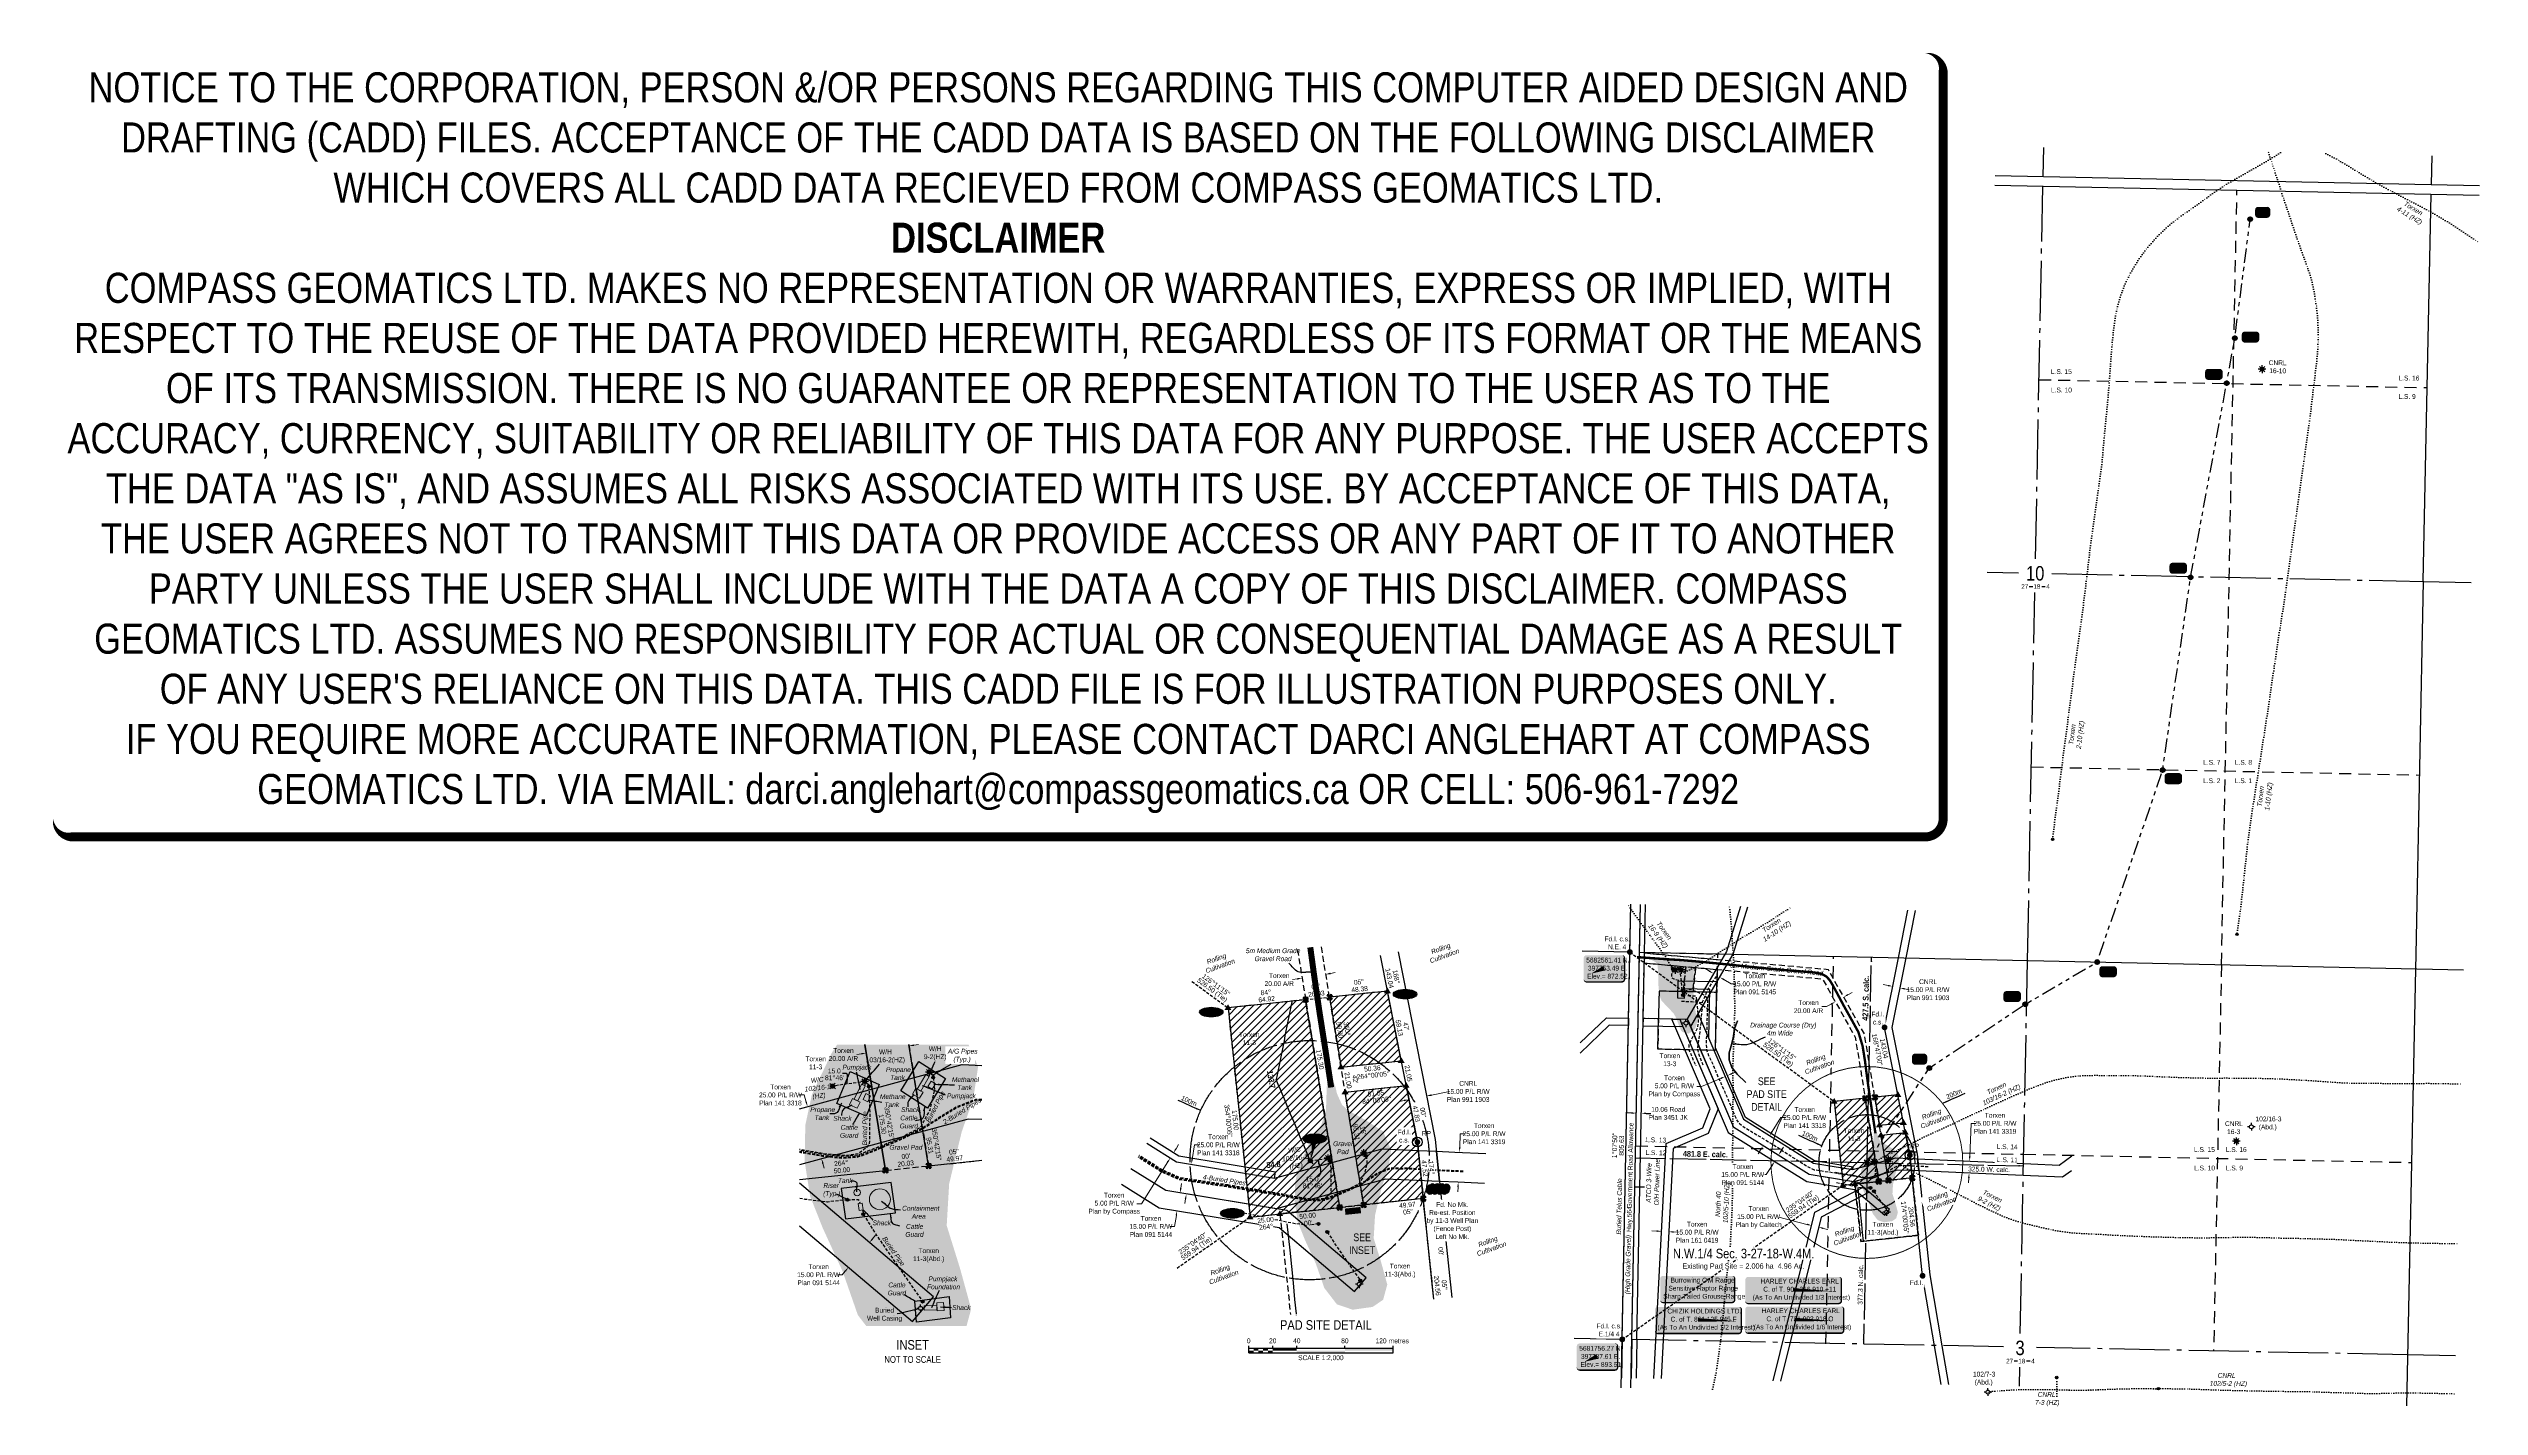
# Model space of a CAD drawing. Extents: x 394466 to 399520, y 5681617 to 5684439.
import ezdxf
from ezdxf.enums import TextEntityAlignment as Align

# ---------------------------------------------------------------- set-up
doc = ezdxf.new("R2010")
doc.units = 0
doc.header["$LTSCALE"] = 5
doc.header["$PDMODE"] = 34
doc.header["$PDSIZE"] = 0.03
for name, pattern in [('foc-ACCESSROAD', [3.75, 2.5, -1.25]), ('foc-BUFFER', [16.75, 15, -1.75]), ('foc-COORDS', [16.75, 15, -1.75]), ('foc-DOT', [1, 0.2, -0.8]), ('foc-DRILLPATH', [14.75, 6, -1.75, 1.75, -1.75, 1.75, -1.75]), ('foc-LSD', [8, 5, -3]), ('foc-QUARTERLINE', [33, 25, -3, 2, -3]), ('foc-TIELINE', [1.875, 1.25, -0.625]), ('foc-TRAV', [1.875, 1.25, -0.625]), ('UG_PIPE', [1.875, 1.25, -0.625])]:
    doc.linetypes.add(name, pattern=pattern)
doc.layers.get('Defpoints').update_dxf_attribs({"color": 9})
for name, color, linetype in [('10', 1, 'Continuous'), ('35', 37, 'Continuous'), ('9', 3, 'Continuous'), ('ABADATA-DRILL', 8, 'foc-DOT'), ('ABADATA-DRILL-T', 8, 'Continuous'), ('AS-FENCE', 48, 'foc-FENCE'), ('AS-OWNER', 7, 'Continuous'), ('AS-PIPE-AG', 44, 'Continuous'), ('AS-PIPE-UG', 44, 'UG_PIPE'), ('AS-PIPE-UG-T', 44, 'Continuous'), ('AS-POWER', 104, 'foc-POWER'), ('AS-ROADS', 254, 'Continuous'), ('AS-SYMBOL', 7, 'Continuous'), ('AS-TELUS', 224, 'foc-TEL'), ('AS-WILDLIFE-BLOCK', 131, 'Continuous'), ('AUX-BUFFER', 7, 'foc-BUFFER'), ('C-AR', 13, 'foc-ACCESSROAD'), ('C-RW', 13, 'Continuous'), ('C-SYMBOL', 7, 'Continuous'), ('C-WS', 13, 'foc-ACCESSROAD'), ('C-WS-S', 13, 'Continuous'), ('DETAIL-T', 7, 'Continuous'), ('DRILL-T', 8, 'Continuous'), ('F-RW', 190, 'Continuous'), ('L-2', 7, 'Continuous'), ('L-AREAREQUIRED', 7, 'Continuous'), ('L-BD', 7, 'Continuous'), ('L-BD1', 253, 'Continuous'), ('L-MON', 1, 'Continuous'), ('L-MON-T', 1, 'Continuous'), ('L-QSEC', 8, 'foc-QUARTERLINE'), ('L-ROAD-T', 7, 'Continuous'), ('L-SEC', 7, 'Continuous'), ('L-SECLBL', 7, 'Continuous'), ('L-SECTION-LSD', 7, 'foc-LSD'), ('L-TIE', 7, 'foc-TIELINE'), ('L-TITLEDB', 4, 'Continuous'), ('L-TITLEDB-T', 4, 'Continuous'), ('P-ELEVATION', 7, 'Continuous'), ('P-OFFSETS', 7, 'foc-COORDS'), ('P-PDRILLPATH', 12, 'foc-DRILLPATH'), ('P-PROPOSED', 10, 'Continuous'), ('P-PROPOSED-EXISTING-H', 59, 'Continuous'), ('P-TRAV', 4, 'foc-TRAV'), ('T-WATER', 160, 'Continuous'), ('T-WATER-T', 170, 'Continuous')]:
    doc.layers.add(name, color=color, linetype=linetype)
for name, color, linetype, lineweight in [('AS-GENERAL', 48, 'Continuous', 18), ('C-RW-T', 13, 'Continuous', 9), ('C-WS-T', 13, 'Continuous', 9), ('F-RW-T', 190, 'Continuous', 9), ('T-TEXT', 48, 'Continuous', 18)]:
    doc.layers.add(name, color=color, linetype=linetype, lineweight=lineweight)
doc.layers.add('DISCLAIMER', color=7, linetype='Continuous', plot=False)
doc.styles.add('100L', font='ARIALN.TTF', dxfattribs={"height": 11})
doc.styles.add('175L', font='ARIALN.TTF', dxfattribs={"height": 20})
doc.styles.add('20', font='ARIALN.TTF', dxfattribs={"height": 20})
doc.styles.add('80', font='ARIALN.TTF', dxfattribs={"height": 10})
doc.styles.add('80CG', font='ARIALN.TTF', dxfattribs={"height": 10})
doc.styles.add('80L', font='ARIALN.TTF', dxfattribs={"height": 10})
doc.styles.add('80LS', font='ARIALNI.TTF', dxfattribs={"height": 10})
doc.styles.add('BOLD', font='ARIALNB.TTF')
doc.styles.add('foc-LtypeFont', font='ARIALN.TTF', dxfattribs={"height": 7.35})
doc.styles.add('SIMPLEX', font='ARIALN.TTF')
doc.linetypes.add('foc-FENCE', pattern='A,10,-1,["X",foc-LtypeFont,S=0.2,R=0,X=-0.625,Y=-0.75],-1.24', length=12.24)
doc.linetypes.add('foc-POWER', pattern='A,6,-1,["P",foc-LtypeFont,S=0.2,R=0,X=-0.625,Y=-0.75],-1.24,4', length=12.24)
doc.linetypes.add('foc-POWER-NOLINE', pattern='A,0,-4,["P",foc-LtypeFont,S=0.2,R=0,X=-0.625,Y=-0.75],-8.24', length=12.24)
doc.linetypes.add('foc-TEL', pattern='A,2,-1,["T",foc-LtypeFont,S=0.2,R=0,X=-0.425,Y=-0.75],-1.24,8', length=12.24)
doc.linetypes.add('foc-TEL-NOLINE', pattern='A,0,-2,["T",foc-LtypeFont,S=0.2,R=0,X=-0.425,Y=-0.75],-10.24', length=12.24)
doc.linetypes.add('foc-TOPO-flowdirection-NOLINE', pattern='A,0,[">",foc-LtypeFont,S=0.3,R=0,X=0,Y=-0.945],-20,[">",foc-LtypeFont,S=0.3,R=0,X=0,Y=-0.945],0', length=20)
doc.dimstyles.new('Compass 5 000', dxfattribs={"dimscale": 5, "dimtxt": 9, "dimasz": 2, "dimexe": 0.2, "dimexo": 0.0625, "dimgap": 0.5, "dimtad": 0, "dimtih": 1, "dimtoh": 1, "dimzin": 0, "dimdsep": 46, "dimtxsty": '80CG', "dimcen": 0.1, "dimse1": 1, "dimse2": 1, "dimclrd": 256, "dimclrt": 256, "dimaunit": 1, "dimadec": 4, "dimazin": 0, "dimtfac": 0.06, "dimtofl": 0, "dimtmove": 0, "dimatfit": 1, "dimfxl": 0.2, "dimtolj": 1, "dimtzin": 0, "dimlwd": -1, "dimarcsym": 0})
pattern_1 = [(45, (789.769, 2374.088), (-7.857724106, 7.857724106), [])]
pattern_2 = [(45, (162.531, 2318.447), (-7.857724106, 7.857724106), [])]

# ---------------------------------------------------------------- blocks, each defined once
blk = doc.blocks.new('L-SECLBL')
at = {"layer": '9', "color": 7}
for p, q in [((-5.1, -27.8), (-12.3, -27.8)), ((20.7, -27.8), (13.5, -27.8))]:
    blk.add_line(p, q, dxfattribs=at)
at = {"layer": '10', "color": 2, "style": 'SIMPLEX'}
blk.add_attdef('SEC', text='', height=30, dxfattribs=at).set_placement((0, 0), align=Align.MIDDLE)
at = {"layer": '10', "color": 5, "style": '80L'}
blk.add_attdef('TWP', text='', height=9.5, dxfattribs=at).set_placement((-14.4, -27.4), align=Align.MIDDLE_RIGHT)
blk.add_attdef('RGE', text='', height=9.5, dxfattribs=at).set_placement((3.6, -27.4), align=Align.MIDDLE_CENTER)
blk.add_attdef('MER', text='', height=9.5, dxfattribs=at).set_placement((23.2, -27.4), align=Align.MIDDLE_LEFT)
blk = doc.blocks.new('fdia')
at = {"color": 255, "const_width": 1}
blk.add_lwpolyline([(-0.5, 0, 1), (0.5, 0, 1)], format="xyb", close=True, dxfattribs=at)
blk = doc.blocks.new('Fdiaa')
blk.add_blockref('fdia', (0, 0))
blk = doc.blocks.new('fdib')
at = {"color": 1, "const_width": 1.6}
blk.add_lwpolyline([(-0.4, 0, 1), (0.4, 0, 1)], format="xyb", close=True, dxfattribs=at)
at = {"color": 1}
blk.add_circle((0, 0), 0.8, dxfattribs=at)
blk = doc.blocks.new('Fdibb')
blk.add_blockref('fdib', (0, 0))
blk = doc.blocks.new('fdicc')
for name in ['Fdibb', 'Fdiaa']:
    blk.add_blockref(name, (0, 0))
blk = doc.blocks.new('FDI')
blk.add_blockref('fdicc', (0, 0))
blk = doc.blocks.new('STRIA')
blk.add_hatch(color=255).paths.add_polyline_path([(0, 1.5), (-1.5, -0.9), (1.4, -0.9)])
blk = doc.blocks.new('STRIAA')
blk.add_blockref('STRIA', (0, 0))
blk = doc.blocks.new('STRIB')
at = {"color": 1}
blk.add_solid([(-1.1, -0.7), (0, 1.1), (1, -0.7)], dxfattribs=at)
blk = doc.blocks.new('STRIBB')
blk.add_blockref('STRIB', (0, 0))
blk = doc.blocks.new('STRICC')
for name in ['STRIAA', 'STRIBB']:
    blk.add_blockref(name, (0, 0))
blk = doc.blocks.new('fdspike')
blk.add_blockref('STRICC', (0, 0))
blk = doc.blocks.new('GAS')
h = blk.add_hatch(color=255)
h.dxf.hatch_style = 1
edge = h.paths.add_edge_path()
edge.add_arc((0, 0), 0.9, 0, 360)
for p, q in [((-0.8, 0), (-1.6, 0)), ((-0.6, 0.6), (-1.1, 1.1)), ((0, 0.8), (0, 1.6)), ((0.6, 0.6), (1.1, 1.1)), ((1.6, 0), (0.8, 0)), ((-0.6, -0.6), (-1.1, -1.1)), ((0, -0.8), (0, -1.6)), ((1.1, -1.1), (0.6, -0.6))]:
    blk.add_line(p, q)
blk.add_circle((0, 0), 0.8)
blk = doc.blocks.new('WC')
at = {"layer": 'L-MON'}
h = blk.add_hatch(color=255, dxfattribs=at)
h.dxf.hatch_style = 1
edge = h.paths.add_edge_path()
edge.add_arc((0, 0), 0.9, 0, 360)
at = {"layer": 'L-MON', "color": 240, "flags": 128}
for points in [[(-0.6, 0.5), (-1.2, 1.1)], [(0.5, 0.6), (1.1, 1.2)], [(-1.2, -1.2), (-0.6, -0.6)], [(1.2, -1.2), (0.6, -0.6)]]:
    blk.add_lwpolyline(points, dxfattribs=at)
at = {"layer": 'L-MON', "color": 240}
for radius in [0.8, 0.373]:
    blk.add_circle((0, 0), radius, dxfattribs=at)
blk = doc.blocks.new('RISER')
h = blk.add_hatch(color=255)
h.dxf.hatch_style = 1
edge = h.paths.add_edge_path()
edge.add_arc((0, 0), 0.7, 0, 360)
blk.add_hatch(color=48).paths.add_polyline_path([(0.6, -0.2), (-0.6, -0.2, 0.774597)])
at = {"color": 48}
blk.add_line((-0.6, -0.2), (0.6, -0.2), dxfattribs=at)
blk.add_circle((0, 0), 0.6, dxfattribs=at)
blk = doc.blocks.new('*D40')
at = {"layer": 'C-RW-T', "transparency": 16777216}
for p, q in [((397809.3, 5681981.3), (397799.3, 5681981.9)), ((397844.2, 5681979.5), (397854.2, 5681979))]:
    blk.add_line(p, q, dxfattribs=at)
for points in [[(397809.4, 5681983), (397809.2, 5681979.7), (397819.3, 5681980.8)], [(397844.3, 5681981.2), (397844.2, 5681977.8), (397834.3, 5681980)]]:
    blk.add_solid(points, dxfattribs=at)
at = {"layer": 'Defpoints', "color": 0, "transparency": 16777216}
for p in [(397825.8, 5682104.3), (397840.7, 5682103.5), (397834.3, 5681980)]:
    blk.add_point(p, dxfattribs=at)
at = {"layer": 'C-RW-T', "transparency": 16777216, "insert": (397893.3, 5681979), "char_height": 10, "attachment_point": 5, "style": '80CG'}
blk.add_mtext('\\A1;Torxen\\P15.00 P/L R/W\\PPlan 161 0419', dxfattribs=at)
blk = doc.blocks.new('*D41')
at = {"layer": 'C-RW-T', "transparency": 16777216}
for p, q in [((398049, 5682117.7), (398037.1, 5682098.8)), ((398067.6, 5682147.4), (398072.9, 5682155.9)), ((398037.1, 5682098.8), (398027.1, 5682098.8))]:
    blk.add_line(p, q, dxfattribs=at)
for points in [[(398047.6, 5682118.6), (398050.4, 5682116.8), (398054.3, 5682126.2)], [(398066.2, 5682148.3), (398069, 5682146.5), (398062.3, 5682138.9)]]:
    blk.add_solid(points, dxfattribs=at)
at = {"layer": 'Defpoints', "color": 0, "transparency": 16777216}
for p in [(398054.3, 5682126.2), (398079.5, 5682110.4), (398087.5, 5682123.1)]:
    blk.add_point(p, dxfattribs=at)
at = {"layer": 'C-RW-T', "transparency": 16777216, "insert": (397988.1, 5682098.8), "char_height": 10, "attachment_point": 5, "style": '80CG', "bg_fill": 3, "box_fill_scale": 1.1, "bg_fill_color": 256, "bg_fill_true_color": 13158600, "bg_fill_transparency": 0}
blk.add_mtext('\\A1;Torxen\\P15.00 P/L R/W\\PPlan 091 5144', dxfattribs=at)
blk = doc.blocks.new('*D42')
at = {"layer": 'C-RW-T', "transparency": 16777216}
for p, q in [((398049.1, 5682188.4), (398067.2, 5682217.3)), ((398067.2, 5682217.3), (398077.2, 5682217.3)), ((398025.3, 5682150.3), (398020, 5682141.8))]:
    blk.add_line(p, q, dxfattribs=at)
for points in [[(398023.9, 5682151.2), (398026.7, 5682149.4), (398030.6, 5682158.8)], [(398047.7, 5682189.3), (398050.6, 5682187.5), (398043.8, 5682179.9)]]:
    blk.add_solid(points, dxfattribs=at)
at = {"layer": 'Defpoints', "color": 0, "transparency": 16777216}
for p in [(397998.7, 5682178.7), (398012, 5682199.9), (398043.8, 5682179.9)]:
    blk.add_point(p, dxfattribs=at)
at = {"layer": 'C-RW-T', "transparency": 16777216, "insert": (398116.8, 5682217.3), "char_height": 10, "attachment_point": 5, "style": '80CG'}
blk.add_mtext('\\A1;Torxen\\P25.00 P/L R/W\\PPlan 141 3318', dxfattribs=at)
blk = doc.blocks.new('*D43')
at = {"layer": 'C-RW-T', "transparency": 16777216}
for p, q in [((397918.8, 5682521.8), (397910.1, 5682526.9)), ((397949, 5682504.1), (397964, 5682495.3)), ((397964, 5682495.3), (397974, 5682495.3))]:
    blk.add_line(p, q, dxfattribs=at)
for points in [[(397919.6, 5682523.2), (397917.9, 5682520.4), (397927.4, 5682516.7)], [(397949.8, 5682505.5), (397948.1, 5682502.7), (397940.3, 5682509.2)]]:
    blk.add_solid(points, dxfattribs=at)
at = {"layer": 'Defpoints', "color": 0, "transparency": 16777216}
for p in [(397933.4, 5682527), (397946.4, 5682519.4), (397940.3, 5682509.2)]:
    blk.add_point(p, dxfattribs=at)
at = {"layer": 'C-RW-T', "transparency": 16777216, "insert": (398013.1, 5682495.3), "char_height": 10, "attachment_point": 5, "style": '80CG'}
blk.add_mtext('\\A1;Torxen\\P15.00 P/L R/W\\PPlan 091 5145', dxfattribs=at)
blk = doc.blocks.new('*D44')
at = {"layer": 'C-RW-T', "transparency": 16777216}
for p, q in [((398460.1, 5682136.7), (398463, 5682205.3)), ((398463, 5682205.3), (398473, 5682205.3)), ((398458.1, 5682091.8), (398457.7, 5682081.8))]:
    blk.add_line(p, q, dxfattribs=at)
for points in [[(398458.4, 5682136.8), (398461.7, 5682136.7), (398459.6, 5682126.7)], [(398456.5, 5682091.9), (398459.8, 5682091.7), (398458.6, 5682101.8)]]:
    blk.add_solid(points, dxfattribs=at)
at = {"layer": 'Defpoints', "color": 0, "transparency": 16777216}
for p in [(398434, 5682127.8), (398459.6, 5682126.7), (398432.9, 5682102.9)]:
    blk.add_point(p, dxfattribs=at)
at = {"layer": 'C-RW-T', "transparency": 16777216, "insert": (398512.6, 5682205.3), "char_height": 10, "attachment_point": 5, "style": '80CG'}
blk.add_mtext('\\A1;Torxen\\P25.00 P/L R/W\\PPlan 141 3319', dxfattribs=at)
blk = doc.blocks.new('GABD')
for p, q in [((-0.8, 0), (-1.6, 0)), ((0, 0.8), (0, 1.6)), ((1.6, 0), (0.8, 0)), ((0, -0.8), (0, -1.6))]:
    blk.add_line(p, q)
blk.add_circle((0, 0), 0.8)
blk = doc.blocks.new('*D46')
at = {"layer": 'Defpoints', "color": 0, "transparency": 16777216}
for p in [(397767.9, 5682270), (397777.9, 5682269.8), (397777.1, 5682226.3)]:
    blk.add_point(p, dxfattribs=at)
at = {"layer": 'L-TITLEDB-T', "transparency": 16777216}
for p, q in [((397757, 5682226.7), (397747, 5682226.9)), ((397787, 5682226.1), (397797, 5682225.9))]:
    blk.add_line(p, q, dxfattribs=at)
for points in [[(397757, 5682228.4), (397757, 5682225.1), (397767, 5682226.5)], [(397787.1, 5682227.8), (397787, 5682224.5), (397777.1, 5682226.3)]]:
    blk.add_solid(points, dxfattribs=at)
at = {"layer": 'L-TITLEDB-T', "transparency": 16777216, "insert": (397833.2, 5682225.9), "char_height": 10, "attachment_point": 5, "style": '80CG'}
blk.add_mtext('\\A1;10.06 Road\\PPlan 3451 JK', dxfattribs=at)
blk = doc.blocks.new('*D47')
at = {"layer": 'C-RW-T', "transparency": 16777216}
for p, q in [((398206.7, 5682472.8), (398215.4, 5682477.6)), ((398162.5, 5682447.9), (398152.5, 5682447.9)), ((398171.8, 5682453.2), (398162.5, 5682447.9))]:
    blk.add_line(p, q, dxfattribs=at)
for points in [[(398205.9, 5682474.2), (398207.5, 5682471.3), (398198, 5682467.9)], [(398171, 5682454.6), (398172.7, 5682451.7), (398180.6, 5682458.1)]]:
    blk.add_solid(points, dxfattribs=at)
at = {"layer": 'Defpoints', "color": 0, "transparency": 16777216}
for p in [(398198, 5682467.8), (398180.6, 5682458.1), (398180.6, 5682458)]:
    blk.add_point(p, dxfattribs=at)
at = {"layer": 'C-RW-T', "transparency": 16777216, "insert": (398124.8, 5682447.9), "char_height": 10, "attachment_point": 5, "style": '80CG'}
blk.add_mtext('\\A1;Torxen\\P20.00 A/R', dxfattribs=at)
blk = doc.blocks.new('*U48')
h = blk.add_hatch(color=59)
edge = h.paths.add_edge_path()
edge.add_line((-94, -28.5), (94, -28.5))
edge.add_arc((94, -22.5), 6, 270, 360)
edge.add_line((100, -22.5), (100, 21))
edge.add_arc((94, 21), 6, 0, 90)
edge.add_line((94, 27), (-94, 27))
edge.add_arc((-94, 21), 6, 90, 180)
edge.add_line((-100, 21), (-100, -22.5))
edge.add_arc((-94, -22.5), 6, 180, 270)
at = {"color": 1, "flags": 128}
blk.add_lwpolyline([(-94, -28.5, 3, 3, 0), (94, -28.5, 3, 3, 0.414214), (100, -22.5, 3, 3, 0), (100, 21, 3, 0, 0.414214), (94, 27, 0, 0, 0), (-94, 27, 0, 0, 0.414214), (-100, 21, 0, 0, 0), (-100, -22.5, 0, 3, 0.414214)], format="xyseb", close=True, dxfattribs=at)
blk.add_lwpolyline([(82.6, -3.1, 0, 7.5, 0), (0, 0, 0, 0, 0)], format="xyseb", dxfattribs=at)
at = {"color": 1, "style": '80'}
blk.add_attdef('ENTER_TEXT_001', (-36, -5), '', height=10, dxfattribs=at)
blk = doc.blocks.new('*U49')
h = blk.add_hatch(color=59)
edge = h.paths.add_edge_path()
edge.add_line((-84, -28.5), (84, -28.5))
edge.add_arc((84, -22.5), 6, 270, 360)
edge.add_line((90, -22.5), (90, 21))
edge.add_arc((84, 21), 6, 0, 90)
edge.add_line((84, 27), (-84, 27))
edge.add_arc((-84, 21), 6, 90, 180)
edge.add_line((-90, 21), (-90, -22.5))
edge.add_arc((-84, -22.5), 6, 180, 270)
at = {"color": 1, "flags": 128}
blk.add_lwpolyline([(-84, -28.5, 3, 3, 0), (84, -28.5, 3, 3, 0.414214), (90, -22.5, 3, 3, 0), (90, 21, 3, 0, 0.414214), (84, 27, 0, 0, 0), (-84, 27, 0, 0, 0.414214), (-90, 21, 0, 0, 0), (-90, -22.5, 0, 3, 0.414214)], format="xyseb", close=True, dxfattribs=at)
blk.add_lwpolyline([(82.6, -3.1, 0, 7.5, 0), (0, 0, 0, 0, 0)], format="xyseb", dxfattribs=at)
at = {"color": 1, "style": '80'}
blk.add_attdef('ENTER_TEXT_001', (-36, -5), '', height=10, dxfattribs=at)
blk = doc.blocks.new('*U50')
h = blk.add_hatch(color=59)
edge = h.paths.add_edge_path()
edge.add_line((-96.5, -28.5), (96.5, -28.5))
edge.add_arc((96.5, -22.5), 6, 270, 360)
edge.add_line((102.5, -22.5), (102.5, 21))
edge.add_arc((96.5, 21), 6, 0, 90)
edge.add_line((96.5, 27), (-96.5, 27))
edge.add_arc((-96.5, 21), 6, 90, 180)
edge.add_line((-102.5, 21), (-102.5, -22.5))
edge.add_arc((-96.5, -22.5), 6, 180, 270)
at = {"color": 1, "flags": 128}
blk.add_lwpolyline([(-96.5, -28.5, 3, 3, 0), (96.5, -28.5, 3, 3, 0.414214), (102.5, -22.5, 3, 3, 0), (102.5, 21, 3, 0, 0.414214), (96.5, 27, 0, 0, 0), (-96.5, 27, 0, 0, 0.414214), (-102.5, 21, 0, 0, 0), (-102.5, -22.5, 0, 3, 0.414214)], format="xyseb", close=True, dxfattribs=at)
blk.add_lwpolyline([(82.6, -3.1, 0, 7.5, 0), (0, 0, 0, 0, 0)], format="xyseb", dxfattribs=at)
at = {"color": 1, "style": '80'}
blk.add_attdef('ENTER_TEXT_001', (-36, -5), '', height=10, dxfattribs=at)
blk = doc.blocks.new('*U51')
h = blk.add_hatch(color=255)
edge = h.paths.add_edge_path()
edge.add_line((-71.5, -28.5), (71.5, -28.5))
edge.add_arc((71.5, -22.5), 6, 270, 360)
edge.add_line((77.5, -22.5), (77.5, 21))
edge.add_arc((71.5, 21), 6, 0, 90)
edge.add_line((71.5, 27), (-71.5, 27))
edge.add_arc((-71.5, 21), 6, 90, 180)
edge.add_line((-77.5, 21), (-77.5, -22.5))
edge.add_arc((-71.5, -22.5), 6, 180, 270)
at = {"color": 131, "flags": 128}
blk.add_lwpolyline([(-71.5, -28.5, 3, 3, 0), (71.5, -28.5, 3, 3, 0.414214), (77.5, -22.5, 3, 3, 0), (77.5, 21, 3, 0, 0.414214), (71.5, 27, 0, 0, 0), (-71.5, 27, 0, 0, 0.414214), (-77.5, 21, 0, 0, 0), (-77.5, -22.5, 0, 3, 0.414214)], format="xyseb", close=True, dxfattribs=at)
at = {"color": 131, "style": '80'}
blk.add_attdef('ENTER_TEXT_001', (-36, -5), '', height=10, dxfattribs=at)
blk = doc.blocks.new('*U52')
h = blk.add_hatch(color=254)
edge = h.paths.add_edge_path()
edge.add_line((-36.5, -28.5), (36.5, -28.5))
edge.add_arc((36.5, -22.5), 6, 270, 360)
edge.add_line((42.5, -22.5), (42.5, 21))
edge.add_arc((36.5, 21), 6, 0, 90)
edge.add_line((36.5, 27), (-36.5, 27))
edge.add_arc((-36.5, 21), 6, 90, 180)
edge.add_line((-42.5, 21), (-42.5, -22.5))
edge.add_arc((-36.5, -22.5), 6, 180, 270)
at = {"color": 1, "flags": 128}
blk.add_lwpolyline([(-36.5, -28.5, 3, 3, 0), (36.5, -28.5, 3, 3, 0.414214), (42.5, -22.5, 3, 3, 0), (42.5, 21, 3, 0, 0.414214), (36.5, 27, 0, 0, 0), (-36.5, 27, 0, 0, 0.414214), (-42.5, 21, 0, 0, 0), (-42.5, -22.5, 0, 3, 0.414214)], format="xyseb", close=True, dxfattribs=at)
blk.add_lwpolyline([(-26.8, -11.3, 0, 10, 0), (0, 0, 5, 5, 0)], format="xyseb", dxfattribs=at)
at = {"color": 1, "style": '80'}
blk.add_attdef('ENTER_TEXT_001', (-36, -5), '', height=10, dxfattribs=at)
blk = doc.blocks.new('TEMP')
h = blk.add_hatch(color=255)
h.dxf.hatch_style = 1
h.paths.add_polyline_path([(0, 0.3), (-0.7, 1.2), (-0.7, 0.7), (-1.2, 0.7), (-0.3, 0), (-1.2, -0.7), (-0.7, -0.7), (-0.7, -1.2), (0, -0.3), (0.7, -1.2), (0.7, -0.7), (1.2, -0.7), (0.3, 0), (1.2, 0.7), (0.7, 0.7), (0.7, 1.2)])
h.paths.add_polyline_path([(0.6, 0.8), (0.6, 0.6), (0.8, 0.6), (0.1, 0), (0.8, -0.6), (0.6, -0.6), (0.6, -0.8), (0, -0.1), (-0.6, -0.8), (-0.6, -0.6), (-0.8, -0.6), (-0.1, 0), (-0.8, 0.6), (-0.6, 0.6), (-0.6, 0.8), (0, 0.1)], flags=16)
h = blk.add_hatch(color=1)
h.dxf.hatch_style = 1
h.paths.add_polyline_path([(0, 0.1), (-0.6, 0.8), (-0.6, 0.6), (-0.8, 0.6), (-0.1, 0), (-0.8, -0.6), (-0.6, -0.6), (-0.6, -0.8), (0, -0.1), (0.6, -0.8), (0.6, -0.6), (0.8, -0.6), (0.1, 0), (0.8, 0.6), (0.6, 0.6), (0.6, 0.8)])
at = {"color": 1}
for p, q in [((-0.1, 0), (0.1, 0)), ((0, 0.1), (0, -0.1))]:
    blk.add_line(p, q, dxfattribs=at)
at = {"color": 255, "flags": 128}
blk.add_lwpolyline([(-0.3, 0), (-1.2, 0.7), (-0.7, 0.7), (-0.7, 1.2), (0, 0.3), (0.7, 1.2), (0.7, 0.7), (1.2, 0.7), (0.3, 0), (1.2, -0.7), (0.7, -0.7), (0.7, -1.2), (0, -0.3), (-0.7, -1.2), (-0.7, -0.7), (-1.2, -0.7)], close=True, dxfattribs=at)
at = {"color": 1, "flags": 128}
blk.add_lwpolyline([(-0.1, 0), (-0.8, 0.6), (-0.6, 0.6), (-0.6, 0.8), (0, 0.1), (0.6, 0.8), (0.6, 0.6), (0.8, 0.6), (0.1, 0), (0.8, -0.6), (0.6, -0.6), (0.6, -0.8), (0, -0.1), (-0.6, -0.8), (-0.6, -0.6), (-0.8, -0.6)], close=True, dxfattribs=at)
blk = doc.blocks.new('*D53')
at = {"layer": 'Defpoints', "color": 0, "transparency": 16777216}
for p in [(398303.1, 5682505.5), (398314.7, 5682487), (398317.8, 5682502.6)]:
    blk.add_point(p, dxfattribs=at)
at = {"layer": 'F-RW-T', "transparency": 16777216}
for p, q in [((398290.1, 5682491.9), (398280.3, 5682493.8)), ((398324.5, 5682485), (398334.3, 5682483.1))]:
    blk.add_line(p, q, dxfattribs=at)
for points in [[(398290.5, 5682493.5), (398289.8, 5682490.3), (398300, 5682489.9)], [(398324.8, 5682486.7), (398324.1, 5682483.4), (398314.7, 5682487)]]:
    blk.add_solid(points, dxfattribs=at)
at = {"layer": 'F-RW-T', "transparency": 16777216, "insert": (398373.4, 5682483.1), "char_height": 10, "attachment_point": 5, "style": '80CG'}
blk.add_mtext('\\A1;CNRL\\P15.00 P/L R/W\\PPlan 991 1903', dxfattribs=at)
blk = doc.blocks.new('wa')
at = {"layer": 'P-ELEVATION'}
h = blk.add_hatch(color=111, dxfattribs=at)
h.dxf.hatch_style = 1
edge = h.paths.add_edge_path()
edge.add_arc((-17.4, -4.5), 6.1, 215, 325)
edge.add_arc((-7.4, -4.5), 6.1, 215, 325)
edge.add_arc((2.6, -4.5), 6.1, 215, 325)
edge.add_arc((12.7, -4.5), 6.1, 215, 325)
edge.add_arc((18.1, -3.7), 4.32, 263.4336, 373.4336)
edge.add_arc((18.8, 2.3), 6.1, 305, 415)
edge.add_arc((17.5, 4.4), 5.69, 30.6955, 140.6955)
edge.add_arc((8.1, 4.5), 6.1, 35, 145)
edge.add_arc((-1.9, 4.5), 6.1, 35, 145)
edge.add_arc((-11.9, 4.5), 6.1, 35, 145)
edge.add_arc((-18, 3.8), 4.33, 75.4261, 185.4261)
edge.add_arc((-18.4, -2.3), 6.96, 125, 235)
at = {"color": 240, "flags": 128}
blk.add_lwpolyline([(-22.4, -8, 0.520567), (-12.3, -8, 0.520567), (-2.4, -8, 0.520567), (7.6, -8, 0.520567), (17.6, -8, 0.520567), (22.4, -2.7, 0.520567), (22.4, 7.3, 0.520567), (13.1, 8, 0.520567), (3.1, 8, 0.520567), (-6.9, 8, 0.520567), (-16.9, 8, 0.520567), (-22.4, 3.4, 0.520567)], format="xyb", close=True, dxfattribs=at)
at = {"layer": 'P-ELEVATION', "color": 240, "flags": 128}
blk.add_lwpolyline([(0, 0, 12.5, 0, 0), (-12.4, -6.4, 0, 0, 0)], format="xyseb", dxfattribs=at)
at = {"layer": 'P-ELEVATION', "color": 240, "style": '80'}
blk.add_attdef('ELEVATION', text='', height=10, dxfattribs=at).set_placement((0, 0), align=Align.MIDDLE_CENTER)
blk = doc.blocks.new('*U54')
at = {"layer": 'P-ELEVATION'}
h = blk.add_hatch(color=111, dxfattribs=at)
h.dxf.hatch_style = 1
edge = h.paths.add_edge_path()
edge.add_ellipse((0, 0), major_axis=(-24.4, 0), ratio=0.410256, start_angle=0, end_angle=360)
at = {"layer": 'P-ELEVATION', "color": 7, "flags": 128}
blk.add_lwpolyline([(0, 0, 12.5, 0, 0), (16.3, -2.8, 0, 0, 0)], format="xyseb", dxfattribs=at)
at = {"layer": 'P-ELEVATION', "color": 7}
blk.add_ellipse((0, 0), major_axis=(-24.4, 0), ratio=0.410256, dxfattribs=at)
at = {"layer": 'P-ELEVATION', "style": '80'}
blk.add_attdef('ELEVATION', text='', height=10, dxfattribs=at).set_placement((0, 0), align=Align.MIDDLE_CENTER)
blk = doc.blocks.new('we')
at = {"layer": 'P-ELEVATION'}
h = blk.add_hatch(color=111, dxfattribs=at)
h.dxf.hatch_style = 1
edge = h.paths.add_edge_path()
edge.add_ellipse((0, 0), major_axis=(-24.4, 0), ratio=0.410256, start_angle=0, end_angle=360)
at = {"layer": 'P-ELEVATION', "color": 7, "flags": 128}
blk.add_lwpolyline([(0, 0, 12.5, 0, 0), (-12.4, -6.4, 0, 0, 0)], format="xyseb", dxfattribs=at)
at = {"layer": 'P-ELEVATION', "color": 7}
blk.add_ellipse((0, 0), major_axis=(-24.4, 0), ratio=0.410256, dxfattribs=at)
at = {"layer": 'P-ELEVATION', "style": '80'}
blk.add_attdef('ELEVATION', text='', height=10, dxfattribs=at).set_placement((0, 0), align=Align.MIDDLE_CENTER)
blk = doc.blocks.new('*U67')
at = {"layer": 'P-ELEVATION'}
h = blk.add_hatch(color=111, dxfattribs=at)
h.dxf.hatch_style = 1
edge = h.paths.add_edge_path()
edge.add_ellipse((0, 0), major_axis=(-24.4, 0), ratio=0.410256, start_angle=0, end_angle=360)
at = {"layer": 'P-ELEVATION', "color": 7, "flags": 128}
blk.add_lwpolyline([(0, 0, 12.5, 0, 0), (-6.6, -40.4, 0, 0, 0)], format="xyseb", dxfattribs=at)
at = {"layer": 'P-ELEVATION', "color": 7}
blk.add_ellipse((0, 0), major_axis=(-24.4, 0), ratio=0.410256, dxfattribs=at)
at = {"layer": 'P-ELEVATION', "style": '80'}
blk.add_attdef('ELEVATION', text='', height=10, dxfattribs=at).set_placement((0, 0), align=Align.MIDDLE_CENTER)
blk = doc.blocks.new('*D55')
at = {"layer": 'C-RW-T', "transparency": 16777216}
for p, q in [((397399.7, 5682155.3), (397400.9, 5682183.7)), ((397400.9, 5682183.7), (397410.9, 5682183.7)), ((397396.1, 5682072.9), (397395.7, 5682062.9))]:
    blk.add_line(p, q, dxfattribs=at)
for points in [[(397398, 5682155.3), (397401.3, 5682155.2), (397399.2, 5682145.3)], [(397394.4, 5682072.9), (397397.8, 5682072.8), (397396.5, 5682082.9)]]:
    blk.add_solid(points, dxfattribs=at)
at = {"layer": 'Defpoints', "color": 0, "transparency": 16777216}
for p in [(397399.2, 5682145.3), (397400.5, 5682145.2), (397397.8, 5682082.8)]:
    blk.add_point(p, dxfattribs=at)
at = {"layer": 'C-RW-T', "transparency": 16777216, "insert": (397450.4, 5682183.7), "char_height": 10, "attachment_point": 5, "style": '80CG'}
blk.add_mtext('\\A1;Torxen\\P25.00 P/L R/W\\PPlan 141 3319', dxfattribs=at)
blk = doc.blocks.new('*D56')
at = {"layer": 'C-RW-T', "transparency": 16777216}
for p, q in [((396843.2, 5682130.1), (396848.3, 5682160.7)), ((396848.3, 5682160.7), (396858.3, 5682160.7)), ((396829.8, 5682048.7), (396828.1, 5682038.8))]:
    blk.add_line(p, q, dxfattribs=at)
for points in [[(396841.6, 5682130.3), (396844.9, 5682129.8), (396841.6, 5682120.2)], [(396828.1, 5682049), (396831.4, 5682048.4), (396831.4, 5682058.6)]]:
    blk.add_solid(points, dxfattribs=at)
at = {"layer": 'Defpoints', "color": 0, "transparency": 16777216}
for p in [(396837.1, 5682121), (396841.6, 5682120.2), (396826.9, 5682059.3)]:
    blk.add_point(p, dxfattribs=at)
at = {"layer": 'C-RW-T', "transparency": 16777216, "insert": (396897.8, 5682160.7), "char_height": 10, "attachment_point": 5, "style": '80CG'}
blk.add_mtext('\\A1;Torxen\\P25.00 P/L R/W\\PPlan 141 3318', dxfattribs=at)
blk = doc.blocks.new('*D57')
at = {"layer": 'C-RW-T', "transparency": 16777216}
for p, q in [((396819.9, 5682070.6), (396821.5, 5682080.5)), ((396810.5, 5682013.9), (396806.7, 5681991)), ((396806.7, 5681991), (396796.7, 5681991))]:
    blk.add_line(p, q, dxfattribs=at)
for points in [[(396818.2, 5682070.9), (396821.5, 5682070.3), (396818.2, 5682060.7)], [(396808.8, 5682014.2), (396812.1, 5682013.6), (396812.1, 5682023.8)]]:
    blk.add_solid(points, dxfattribs=at)
at = {"layer": 'Defpoints', "color": 0, "transparency": 16777216}
for p in [(396799, 5682063.9), (396792.8, 5682027), (396812.1, 5682023.8)]:
    blk.add_point(p, dxfattribs=at)
at = {"layer": 'C-RW-T', "transparency": 16777216, "insert": (396757.6, 5681991), "char_height": 10, "attachment_point": 5, "style": '80CG'}
blk.add_mtext('\\A1;Torxen\\P15.00 P/L R/W\\PPlan 091 5144', dxfattribs=at)
blk = doc.blocks.new('*D58')
at = {"layer": 'C-RW-T', "transparency": 16777216}
for p, q in [((397965.4, 5682308.6), (397974.6, 5682312.6)), ((397902.6, 5682281.8), (397892.6, 5682281.8)), ((397942.4, 5682298.8), (397902.6, 5682281.8))]:
    blk.add_line(p, q, dxfattribs=at)
for points in [[(397964.7, 5682310.2), (397966, 5682307.1), (397956.2, 5682304.7)], [(397941.7, 5682300.3), (397943, 5682297.2), (397951.6, 5682302.7)]]:
    blk.add_solid(points, dxfattribs=at)
at = {"layer": 'Defpoints', "color": 0, "transparency": 16777216}
for p in [(397956.2, 5682304.7), (397968.8, 5682262.6), (397973.4, 5682264.5)]:
    blk.add_point(p, dxfattribs=at)
at = {"layer": 'C-RW-T', "transparency": 16777216, "insert": (397845.9, 5682281.8), "char_height": 10, "attachment_point": 5, "style": '80CG'}
blk.add_mtext('\\A1;Torxen\\P5.00 P/L R/W\\PPlan by Compass', dxfattribs=at)
blk = doc.blocks.new('*D59')
at = {"layer": 'C-RW-T', "transparency": 16777216}
for p, q in [((396809.8, 5682152.6), (396815.2, 5682161.1)), ((396792.6, 5682125), (396738.1, 5682037.9)), ((396738.1, 5682037.9), (396728.1, 5682037.9))]:
    blk.add_line(p, q, dxfattribs=at)
for points in [[(396791.2, 5682125.9), (396794, 5682124.2), (396797.9, 5682133.5)], [(396808.4, 5682153.5), (396811.3, 5682151.7), (396804.5, 5682144.1)]]:
    blk.add_solid(points, dxfattribs=at)
at = {"layer": 'Defpoints', "color": 0, "transparency": 16777216}
for p in [(396767.5, 5682167.3), (396760.9, 5682156.7), (396804.5, 5682144.1)]:
    blk.add_point(p, dxfattribs=at)
at = {"layer": 'C-RW-T', "transparency": 16777216, "insert": (396681.3, 5682037.9), "char_height": 10, "attachment_point": 5, "style": '80CG'}
blk.add_mtext('\\A1;Torxen\\P5.00 P/L R/W\\PPlan by Compass', dxfattribs=at)
blk = doc.blocks.new('*U38')
at = {"color": 0}
for p, q in [((-150, 0), (-150, 15)), ((-150, 10), (150.2, 10)), ((-150, 0), (150.2, 0)), ((-100, 10), (-100, 15)), ((-50, 10), (-50, 15)), ((50, 10), (50, 15)), ((150.2, 0), (150.2, 15))]:
    blk.add_line(p, q, dxfattribs=at)
for points in [[(-150, 5), (-140, 5), (-150, 0), (-140, 0)], [(-140, 10), (-130, 10), (-140, 5), (-130, 5)], [(-130, 5), (-120, 5), (-130, 0), (-120, 0)], [(-120, 10), (-110, 10), (-120, 5), (-110, 5)], [(-110, 5), (-100, 5), (-110, 0), (-100, 0)], [(-100, 10), (-50, 10), (-100, 5), (-50, 5)], [(-50, 5), (50, 5), (-50, 0), (50, 0)], [(50, 10), (150.2, 10), (50, 5), (150.2, 5)]]:
    blk.add_solid(points, dxfattribs=at)
at = {"color": 0, "style": '80'}
blk.add_text('metres', height=10, dxfattribs=at).set_placement((162.2, 20), align=Align.CENTER)
at = {"color": 0, "char_height": 10, "style": '80'}
for s, insert, attachment_point in [('0', (-150, 30.2), 2), ('20', (-100, 30.2), 2), ('40', (-50, 30.2), 2), ('80', (50, 30.2), 2), ('120', (136.7, 30.2), 3), ('SCALE 1:2,000', (0.1, -5), 2)]:
    blk.add_mtext(s, dxfattribs=dict(at, insert=insert, attachment_point=attachment_point))
blk = doc.blocks.new('*U61')
at = {"layer": '35', "color": 3}
blk.add_circle((0, 0), 10, dxfattribs=at)
at = {"layer": '35', "color": 3, "style": '80'}
blk.add_attdef('RP_001', (8.4, 14), '', height=10, dxfattribs=at)
blk = doc.blocks.new('*U62')
at = {"layer": '35', "color": 3}
blk.add_circle((0, 0), 10, dxfattribs=at)
at = {"layer": '35', "color": 3, "style": '80'}
blk.add_attdef('RP_001', (17.2, 13), '', height=10, dxfattribs=at)
blk = doc.blocks.new('*D63')
at = {"layer": 'Defpoints', "color": 0, "transparency": 16777216}
for p in [(397330.9, 5682262.2), (397331.3, 5682259.9), (397294.5, 5682252.6)]:
    blk.add_point(p, dxfattribs=at)
at = {"layer": 'F-RW-T', "transparency": 16777216}
for p, q in [((397340.7, 5682264.1), (397378.2, 5682271.6)), ((397284.3, 5682252.9), (397274.5, 5682251))]:
    blk.add_line(p, q, dxfattribs=at)
for points in [[(397340.4, 5682265.8), (397341, 5682262.5), (397330.9, 5682262.2)], [(397284, 5682254.6), (397284.6, 5682251.3), (397294.1, 5682254.9)]]:
    blk.add_solid(points, dxfattribs=at)
at = {"layer": 'F-RW-T', "transparency": 16777216, "insert": (397417.3, 5682271.6), "char_height": 10, "attachment_point": 5, "style": '80CG'}
blk.add_mtext('\\A1;CNRL\\P15.00 P/L R/W\\PPlan 991 1903', dxfattribs=at)
blk = doc.blocks.new('*D65')
at = {"layer": 'C-RW-T', "transparency": 16777216}
for p, q in [((396037, 5682264.3), (396027, 5682264.3)), ((396041, 5682249.7), (396037, 5682264.3)), ((396075.6, 5682121.9), (396078.3, 5682112.3))]:
    blk.add_line(p, q, dxfattribs=at)
for points in [[(396042.6, 5682250.2), (396039.4, 5682249.3), (396043.6, 5682240.1)], [(396077.3, 5682122.4), (396074, 5682121.5), (396073, 5682131.6)]]:
    blk.add_solid(points, dxfattribs=at)
at = {"layer": 'Defpoints', "color": 0, "transparency": 16777216}
for p in [(396043.6, 5682240.1), (396043.6, 5682240.1), (396073, 5682131.6)]:
    blk.add_point(p, dxfattribs=at)
at = {"layer": 'C-RW-T', "transparency": 16777216, "insert": (395987.5, 5682264.3), "char_height": 10, "attachment_point": 5, "style": '80CG'}
blk.add_mtext('\\A1;Torxen\\P25.00 P/L R/W\\PPlan 141 3318', dxfattribs=at)
blk = doc.blocks.new('*D64')
at = {"layer": 'C-RW-T', "transparency": 16777216}
for p, q in [((396264.6, 5682367.8), (396274.5, 5682369.4)), ((396156, 5682350), (396146.2, 5682348.4))]:
    blk.add_line(p, q, dxfattribs=at)
for points in [[(396264.3, 5682369.4), (396264.9, 5682366.1), (396254.7, 5682366.2)], [(396155.8, 5682351.7), (396156.3, 5682348.4), (396165.9, 5682351.6)]]:
    blk.add_solid(points, dxfattribs=at)
at = {"layer": 'Defpoints', "color": 0, "transparency": 16777216}
for p in [(396255.8, 5682359.7), (396165.9, 5682351.6), (396167, 5682345.2)]:
    blk.add_point(p, dxfattribs=at)
at = {"layer": 'C-RW-T', "transparency": 16777216, "insert": (396118.4, 5682348.4), "char_height": 10, "attachment_point": 5, "style": '80CG'}
blk.add_mtext('\\A1;Torxen\\P20.00 A/R', dxfattribs=at)
blk = doc.blocks.new('*D66')
at = {"layer": 'C-RW-T', "transparency": 16777216}
for p, q in [((396178.9, 5681965), (396185.3, 5681972.6)), ((396115.9, 5681890.6), (396105.9, 5681890.6)), ((396122.3, 5681898.2), (396115.9, 5681890.6))]:
    blk.add_line(p, q, dxfattribs=at)
for points in [[(396177.6, 5681966.1), (396180.1, 5681963.9), (396172.4, 5681957.4)], [(396121.1, 5681899.3), (396123.6, 5681897.2), (396128.8, 5681905.9)]]:
    blk.add_solid(points, dxfattribs=at)
at = {"layer": 'Defpoints', "color": 0, "transparency": 16777216}
for p in [(396154.1, 5681972.9), (396110.5, 5681921.4), (396128.8, 5681905.9)]:
    blk.add_point(p, dxfattribs=at)
at = {"layer": 'C-RW-T', "transparency": 16777216, "insert": (396066.8, 5681890.6), "char_height": 10, "attachment_point": 5, "style": '80CG'}
blk.add_mtext('\\A1;Torxen\\P15.00 P/L R/W\\PPlan 091 5144', dxfattribs=at)
blk = doc.blocks.new('plbh')
at = {"layer": 'L-MON'}
h = blk.add_hatch(color=255, dxfattribs=at)
h.dxf.hatch_style = 1
edge = h.paths.add_edge_path()
edge.add_arc((0, 0), 1.16, 0, 360)
h = blk.add_hatch(color=256, dxfattribs=at)
h.dxf.hatch_style = 1
h.paths.add_polyline_path([(-0.96, 0, 1), (0.96, 0, 1)])
h.paths.add_polyline_path([(0.91, 0, -1), (-0.91, 0, -1)], flags=16)
h.paths.add_polyline_path([(0.45, 0, -1), (-0.45, 0, -1)], flags=0)
h = blk.add_hatch(color=256, dxfattribs=at)
h.dxf.hatch_style = 1
h.paths.add_polyline_path([(-0.45, 0, 1), (0.45, 0, 1)])
h.paths.add_polyline_path([(0.4, 0, -1), (-0.4, 0, -1)], flags=16)
at = {"layer": 'L-MON', "color": 240}
for radius in [0.96, 0.91, 0.45, 0.4]:
    blk.add_circle((0, 0), radius, dxfattribs=at)
blk = doc.blocks.new('*U68')
h = blk.add_hatch(color=59)
edge = h.paths.add_edge_path()
edge.add_line((-9, -11.5), (9, -11.5))
edge.add_arc((9, -5.5), 6, 270, 360)
edge.add_line((15, -5.5), (15, 4))
edge.add_arc((9, 4), 6, 0, 90)
edge.add_line((9, 10), (-9, 10))
edge.add_arc((-9, 4), 6, 90, 180)
edge.add_line((-15, 4), (-15, -5.5))
edge.add_arc((-9, -5.5), 6, 180, 270)
at = {"color": 1, "flags": 128}
blk.add_lwpolyline([(-9, -11.5, 3, 3, 0), (9, -11.5, 3, 3, 0.414214), (15, -5.5, 3, 3, 0), (15, 4, 3, 0, 0.414214), (9, 10, 0, 0, 0), (-9, 10, 0, 0, 0.414214), (-15, 4, 0, 0, 0), (-15, -5.5, 0, 3, 0.414214)], format="xyseb", close=True, dxfattribs=at)
blk.add_lwpolyline([(3.4, -0.1, 0, 7.5, 0), (0, 0, 0, 0, 0)], format="xyseb", dxfattribs=at)
at = {"color": 1, "style": '80'}
blk.add_attdef('ENTER_TEXT_001', (-36, -5), '', height=10, dxfattribs=at)
blk = doc.blocks.new('*U69')
h = blk.add_hatch(color=59)
edge = h.paths.add_edge_path()
edge.add_line((-11.5, -11.5), (11.5, -11.5))
edge.add_arc((11.5, -5.5), 6, 270, 360)
edge.add_line((17.5, -5.5), (17.5, 4))
edge.add_arc((11.5, 4), 6, 0, 90)
edge.add_line((11.5, 10), (-11.5, 10))
edge.add_arc((-11.5, 4), 6, 90, 180)
edge.add_line((-17.5, 4), (-17.5, -5.5))
edge.add_arc((-11.5, -5.5), 6, 180, 270)
at = {"color": 1, "flags": 128}
blk.add_lwpolyline([(-11.5, -11.5, 3, 3, 0), (11.5, -11.5, 3, 3, 0.414214), (17.5, -5.5, 3, 3, 0), (17.5, 4, 3, 0, 0.414214), (11.5, 10, 0, 0, 0), (-11.5, 10, 0, 0, 0.414214), (-17.5, 4, 0, 0, 0), (-17.5, -5.5, 0, 3, 0.414214)], format="xyseb", close=True, dxfattribs=at)
blk.add_lwpolyline([(3.4, -0.1, 0, 7.5, 0), (0, 0, 0, 0, 0)], format="xyseb", dxfattribs=at)
at = {"color": 1, "style": '80'}
blk.add_attdef('ENTER_TEXT_001', (-36, -5), '', height=10, dxfattribs=at)
blk = doc.blocks.new('*D70')
at = {"layer": 'C-RW-T', "transparency": 16777216}
for p, q in [((397131.2, 5682517), (397141, 5682518.6)), ((397062.1, 5682505.7), (397052.2, 5682504.1))]:
    blk.add_line(p, q, dxfattribs=at)
for points in [[(397130.9, 5682518.7), (397131.4, 5682515.4), (397121.3, 5682515.4)], [(397061.8, 5682507.4), (397062.4, 5682504.1), (397072, 5682507.4)]]:
    blk.add_solid(points, dxfattribs=at)
at = {"layer": 'Defpoints', "color": 0, "transparency": 16777216}
for p in [(397121.3, 5682515.4), (397122, 5682510.9), (397072.7, 5682502.8)]:
    blk.add_point(p, dxfattribs=at)
at = {"layer": 'C-RW-T', "transparency": 16777216, "insert": (397024.5, 5682504.1), "char_height": 10, "attachment_point": 5, "style": '80CG'}
blk.add_mtext('\\A1;Torxen\\P20.00 A/R', dxfattribs=at)
blk = doc.blocks.new('Disclaimer_Legal')
at = {"layer": 'DISCLAIMER', "color": 254, "flags": 128}
blk.add_lwpolyline([(-3613, -1105, 37.5, 37.5, 0), (4096, -1105, 37.5, 37.5, 0.414214), (4171, -1030, 37.5, 37.5, 0), (4171, 2079, 37.5, 0, 0.414214), (4096, 2154, 0, 0, 0), (-3613, 2154, 0, 0, 0.414214), (-3688, 2079, 0, 0, 0), (-3688, -1030, 0, 37.5, 0.414214)], format="xyseb", close=True, dxfattribs=at)
at = {"layer": 'DISCLAIMER', "color": 254, "insert": (242, 534), "char_height": 125, "width": 7717.57, "attachment_point": 5, "style": '80'}
blk.add_mtext('NOTICE TO THE CORPORATION, PERSON &/OR PERSONS REGARDING THIS COMPUTER AIDED DESIGN AND DRAFTING (CADD) FILES. ACCEPTANCE OF THE CADD DATA IS BASED ON THE FOLLOWING DISCLAIMER WHICH COVERS ALL CADD DATA RECIEVED FROM COMPASS GEOMATICS LTD.\\P{\\fArial Narrow|b1|i0|c0|p34;DISCLAIMER}\\PCOMPASS GEOMATICS LTD. MAKES NO REPRESENTATION OR WARRANTIES, EXPRESS OR IMPLIED, WITH RESPECT TO THE REUSE OF THE DATA PROVIDED HEREWITH, REGARDLESS OF ITS FORMAT OR THE MEANS OF ITS TRANSMISSION. THERE IS NO GUARANTEE OR REPRESENTATION TO THE USER AS TO THE ACCURACY, CURRENCY, SUITABILITY OR RELIABILITY OF THIS DATA FOR ANY PURPOSE. THE USER ACCEPTS THE DATA "AS IS", AND ASSUMES ALL RISKS ASSOCIATED WITH ITS USE. BY ACCEPTANCE OF THIS DATA, THE USER AGREES NOT TO TRANSMIT THIS DATA OR PROVIDE ACCESS OR ANY PART OF IT TO ANOTHER PARTY UNLESS THE USER SHALL INCLUDE WITH THE DATA A COPY OF THIS DISCLAIMER. COMPASS GEOMATICS LTD. ASSUMES NO RESPONSIBILITY FOR ACTUAL OR CONSEQUENTIAL DAMAGE AS A RESULT OF ANY USER\'S RELIANCE ON THIS DATA. THIS CADD FILE IS FOR ILLUSTRATION PURPOSES ONLY.\\PIF YOU REQUIRE MORE ACCURATE INFORMATION, PLEASE CONTACT DARCI ANGLEHART AT COMPASS GEOMATICS LTD. VIA EMAIL: darci.anglehart@compassgeomatics.ca OR CELL: 506-961-7292', dxfattribs=at)
blk = doc.blocks.new('BH-Existing')
at = {"layer": 'ABADATA-DRILL-T'}
h = blk.add_hatch(color=256, dxfattribs=at)
h.dxf.hatch_style = 1
edge = h.paths.add_edge_path()
edge.add_arc((0, 0), 0.5, 0, 360)
blk.add_circle((0, 0), 0.5, dxfattribs=at)
blk = doc.blocks.new('*D75')
at = {"layer": 'C-RW-T', "transparency": 16777216}
for p, q in [((398121.6, 5681995.4), (398062.8, 5682010)), ((398155.6, 5681987), (398165.3, 5681984.6))]:
    blk.add_line(p, q, dxfattribs=at)
for points in [[(398122, 5681997), (398121.2, 5681993.8), (398131.3, 5681993)], [(398156, 5681988.6), (398155.2, 5681985.4), (398145.9, 5681989.4)]]:
    blk.add_solid(points, dxfattribs=at)
at = {"layer": 'Defpoints', "color": 0, "transparency": 16777216}
for p in [(398130.7, 5681990.3), (398131.3, 5681993), (398145.2, 5681986.7)]:
    blk.add_point(p, dxfattribs=at)
at = {"layer": 'C-RW-T', "transparency": 16777216, "insert": (398021.1, 5682010), "char_height": 10, "attachment_point": 5, "style": '80CG'}
blk.add_mtext('\\A1;Torxen\\P15.00 P/L R/W\\PPlan by Caltech', dxfattribs=at)

msp = doc.modelspace()

# ---------------------------------------------------------------- hatches: boundary and pattern name
at = {"layer": 'AS-ROADS'}
h = msp.add_hatch(color=256, dxfattribs=at)
h.dxf.hatch_style = 1
h.paths.add_polyline_path([(397796.23, 5682546.333), (397807.289, 5682540.24), (397810.911, 5682533.919), (397812.159, 5682520.573), (397812.417, 5682496.279), (397814.737, 5682471.111), (397819.378, 5682460.154), (397826.761, 5682452.309), (397844.425, 5682433.818), (397848.073, 5682427.401), (397859.934, 5682397.806), (397863.931, 5682394.632), (397875.086, 5682391.819), (397883.156, 5682396.595), (397889.708, 5682402.929), (397892.33, 5682410.727), (397893.012, 5682418.185), (397892.149, 5682424.576), (397888.67, 5682446.369), (397885.106, 5682481.48), (397884.663, 5682498.663), (397886.202, 5682520.913), (397887.9, 5682525.621), (397893.55, 5682532.111), (397905.662, 5682538.444), (397795.966, 5682546.83)])
h = msp.add_hatch(color=256, dxfattribs=at)
h.dxf.hatch_style = 1
h.paths.add_polyline_path([(396105.3, 5682368.981), (396093.794, 5682351.181), (396052.88, 5682265.501), (396039.164, 5682201.741), (396037.693, 5682126.447), (396049.132, 5682053.776), (396075.407, 5681987.649), (396116.6, 5681897.748), (396148.402, 5681806.686), (396165.928, 5681783.905), (396374.243, 5681783.905), (396383.941, 5681819.56), (396360.649, 5681904.331), (396333.077, 5681992.765), (396338.149, 5682079.588), (396364.379, 5682188.016), (396388.301, 5682256.384), (396398.372, 5682323.191), (396378.477, 5682368.981)])
h = msp.add_hatch(color=256, dxfattribs=at)
h.dxf.hatch_style = 1
h.paths.add_polyline_path([(397123.239, 5682280.949), (397121.641, 5682232.861), (397111.529, 5682201.194), (397087.869, 5682165.509), (397065.139, 5682117.909), (397057.519, 5682082.486), (397056.701, 5682040.656), (397063.056, 5682000.284), (397077.654, 5681963.546), (397100.539, 5681913.601), (397118.206, 5681863.011), (397144.226, 5681829.191), (397177.256, 5681817.874), (397218.644, 5681823.731), (397240.471, 5681838.581), (397249.061, 5681870.164), (397236.121, 5681917.259), (397220.804, 5681966.389), (397223.621, 5682014.624), (397238.194, 5682074.861), (397251.484, 5682112.844), (397257.079, 5682149.959), (397240.199, 5682188.896), (397201.581, 5682213.399), (397166.886, 5682232.624), (397154.826, 5682244.131), (397144.526, 5682266.921), (397140.979, 5682282.144), (397136.309, 5682293.916), (397124.599, 5682293.394)])
h = msp.add_hatch(color=256, dxfattribs=at)
h.dxf.hatch_style = 1
h.paths.add_polyline_path([(398260.323, 5682184.861), (398259.684, 5682165.626), (398255.639, 5682152.959), (398246.175, 5682138.685), (398237.083, 5682119.645), (398234.035, 5682105.476), (398233.708, 5682088.744), (398236.25, 5682072.595), (398242.089, 5682057.9), (398251.243, 5682037.922), (398258.31, 5682017.686), (398268.718, 5682004.158), (398281.93, 5681999.631), (398298.485, 5682001.974), (398307.216, 5682007.914), (398310.652, 5682020.547), (398305.476, 5682039.385), (398299.349, 5682059.037), (398300.476, 5682078.331), (398306.305, 5682102.426), (398311.621, 5682117.619), (398313.859, 5682132.465), (398307.107, 5682148.04), (398291.66, 5682157.841), (398277.782, 5682165.531), (398272.958, 5682170.134), (398268.838, 5682179.25), (398267.419, 5682185.339), (398265.551, 5682190.048), (398260.867, 5682189.839)])
at = {"layer": 'P-PROPOSED-EXISTING-H'}
h = msp.add_hatch(dxfattribs=at)
h.set_pattern_fill('ANSI31', color=256, scale=3.5)
h.set_pattern_definition(pattern_1)
h.paths.add_polyline_path([(397079.315, 5682462.42), (396918.041, 5682445.476), (396963.749, 5682010.511), (397150.288, 5682030.347)])
h = msp.add_hatch(dxfattribs=at)
h.set_pattern_fill('ANSI31', color=256, scale=3.5)
h.set_pattern_definition(pattern_1)
h.paths.add_polyline_path([(397152.986, 5682322.264), (397278.148, 5682335.333), (397249.402, 5682480.289), (397129.105, 5682467.651)])
h = msp.add_hatch(dxfattribs=at)
h.set_pattern_fill('ANSI31', color=256, scale=3.5)
h.set_pattern_definition(pattern_1)
h.paths.add_polyline_path([(397200.068, 5682035.64), (397161.494, 5682270.471), (397288.384, 5682283.718), (397311.634, 5682166.476), (397323.999, 5682048.819)])
h = msp.add_hatch(dxfattribs=at)
h.set_pattern_fill('ANSI31', color=256, scale=3.5)
h.set_pattern_definition(pattern_2)
h.paths.add_polyline_path([(398272.227, 5682201.36), (398322.286, 5682206.619), (398310.788, 5682264.597), (398262.669, 5682259.542)])
h = msp.add_hatch(dxfattribs=at)
h.set_pattern_fill('ANSI31', color=256, scale=3.5)
h.set_pattern_definition(pattern_2)
h.paths.add_polyline_path([(398242.753, 5682257.449), (398178.244, 5682250.672), (398196.525, 5682076.701), (398271.155, 5682084.542)])
h = msp.add_hatch(dxfattribs=at)
h.set_pattern_fill('ANSI31', color=256, scale=3.5)
h.set_pattern_definition(pattern_2)
h.paths.add_polyline_path([(398291.071, 5682086.634), (398275.629, 5682180.648), (398326.379, 5682185.979), (398335.681, 5682139.072), (398340.644, 5682091.843)])

# ---------------------------------------------------------------- linework, layer by layer
at = {"layer": 'ABADATA-DRILL', "flags": 128}
for points in [[(397848.68, 5682523.835), (397849.251, 5682522.864), (397849.357, 5682522.682), (397849.631, 5682522.387), (397849.898, 5682522.221), (397850.127, 5682522.187), (397850.219, 5682522.295), (397850.122, 5682522.407), (397849.952, 5682522.45), (397849.753, 5682522.474), (397849.584, 5682522.507), (397849.396, 5682522.601), (397849.199, 5682522.745), (397848.991, 5682522.879), (397848.773, 5682522.954), (397848.554, 5682522.988), (397848.364, 5682523.002), (397848.215, 5682523.045), (397848.096, 5682523.107), (397847.976, 5682523.119), (397847.815, 5682523.053), (397847.574, 5682523.007), (397847.255, 5682523.044), (397846.976, 5682523.089), (397846.726, 5682523.114), (397846.545, 5682523.058), (397846.382, 5682522.901), (397846.191, 5682522.815), (397846.02, 5682522.778), (397845.94, 5682522.77), (397845.919, 5682522.73), (397845.887, 5682522.651), (397845.856, 5682522.592), (397845.935, 5682522.52), (397846.024, 5682522.498), (397846.134, 5682522.486), (397846.262, 5682522.384), (397846.339, 5682522.232), (397846.517, 5682522.129), (397846.695, 5682522.045), (397846.783, 5682521.943), (397846.832, 5682521.912), (397846.932, 5682521.88), (397846.953, 5682521.92), (397846.896, 5682522.101), (397846.434, 5682522.99), (397845.224, 5682524.494), (397843.345, 5682526.501), (397841.109, 5682529.195), (397838.677, 5682532.563), (397836.237, 5682536.561), (397833.779, 5682541.139), (397830.971, 5682546.204), (397827.532, 5682551.761), (397823.473, 5682557.751), (397819.029, 5682564.029), (397814.292, 5682570.632), (397809.142, 5682577.613), (397803.59, 5682584.982), (397797.738, 5682592.817), (397791.615, 5682601.148), (397785.212, 5682609.924), (397778.457, 5682619.137), (397771.411, 5682628.785), (397764.322, 5682638.765), (397757.314, 5682648.832), (397750.285, 5682658.851), (397748.359, 5682661.503)], [(397860.67, 5682523.596), (397860.8, 5682523.113), (397860.818, 5682523.023), (397860.844, 5682522.833), (397860.881, 5682522.632), (397860.887, 5682522.452), (397860.872, 5682522.202), (397860.938, 5682521.981), (397861.104, 5682521.798), (397861.262, 5682521.695), (397861.43, 5682521.601), (397861.569, 5682521.539), (397861.667, 5682521.466), (397861.894, 5682521.332), (397862.21, 5682521.116), (397862.462, 5682520.701), (397862.664, 5682520.297), (397862.849, 5682520.083), (397863.148, 5682520.027), (397863.552, 5682520.209), (397863.817, 5682520.484), (397863.951, 5682520.661), (397864.073, 5682520.799), (397864.204, 5682520.856), (397864.314, 5682520.834), (397864.413, 5682520.802), (397864.512, 5682520.76), (397864.552, 5682520.719), (397864.581, 5682520.688), (397864.64, 5682520.617), (397864.668, 5682520.537), (397864.726, 5682520.446), (397864.824, 5682520.354), (397864.963, 5682520.271), (397865.122, 5682520.258), (397865.313, 5682520.314), (397865.505, 5682520.39), (397865.596, 5682520.428), (397865.736, 5682520.466), (397865.766, 5682520.465), (397866.278, 5682520.565), (397867.565, 5682520.899), (397869.626, 5682521.498), (397872.373, 5682522.373), (397875.707, 5682523.596), (397879.539, 5682525.259), (397883.879, 5682527.302), (397888.677, 5682529.786), (397893.865, 5682532.742), (397899.599, 5682535.977), (397905.988, 5682539.498), (397912.936, 5682543.479), (397920.295, 5682548.031), (397928.035, 5682553.156), (397936.253, 5682558.65), (397944.906, 5682564.367), (397953.931, 5682570.255), (397963.25, 5682576.298), (397972.834, 5682582.595), (397982.699, 5682588.987), (397992.992, 5682595.261), (398003.582, 5682601.398), (398014.222, 5682607.485), (398024.805, 5682613.792), (398035.308, 5682620.551), (398045.946, 5682627.587), (398056.833, 5682634.578), (398067.849, 5682641.487), (398074.318, 5682645.537), (398077.7, 5682647.669), (398088.465, 5682654.222)], [(397925.491, 5681652.615), (397925.965, 5681655.554), (397927.178, 5681661.719), (397928.599, 5681668.339), (397930.205, 5681675.675), (397931.964, 5681683.639), (397933.665, 5681692.233), (397935.051, 5681701.103), (397936.328, 5681710.476), (397937.656, 5681720.417), (397939.064, 5681730.877), (397940.305, 5681739.971), (397940.608, 5681742.124), (397942.177, 5681753.15), (397943.424, 5681762.014), (397943.727, 5681764.187), (397945.134, 5681775.607), (397946.346, 5681787.73), (397947.33, 5681800.018), (397948.141, 5681812.599), (397948.999, 5681825.549), (397950.033, 5681838.316), (397951.241, 5681851.239), (397952.45, 5681864.242), (397953.681, 5681877.375), (397954.97, 5681890.387), (397956.392, 5681903.506), (397958.073, 5681916.609), (397959.88, 5681929.521), (397961.406, 5681942.917), (397962.362, 5681956.276), (397963.066, 5681969.489), (397963.753, 5681982.922), (397964.427, 5681996.126), (397965.156, 5682009.629), (397965.695, 5682022.655), (397966.073, 5682036.105), (397966.468, 5682049.384), (397966.641, 5682062.588), (397966.558, 5682075.967), (397966.464, 5682089.326), (397966.46, 5682102.653), (397966.505, 5682115.969), (397966.601, 5682129.275), (397966.772, 5682142.389), (397967.007, 5682155.711), (397967.229, 5682168.834), (397967.385, 5682182.158), (397967.456, 5682195.264), (397967.547, 5682208.379), (397967.614, 5682221.755), (397967.686, 5682234.881), (397967.811, 5682248.206), (397967.876, 5682261.462), (397967.902, 5682274.818), (397967.868, 5682288.176), (397967.552, 5682301.42), (397967.403, 5682314.48), (397967.667, 5682327.752), (397968.063, 5682341.081), (397968.577, 5682354.348), (397969.129, 5682367.504), (397969.661, 5682380.611), (397970.205, 5682393.867), (397970.685, 5682406.925), (397971.016, 5682420.036), (397971.279, 5682433.198), (397971.36, 5682446.313), (397971.307, 5682459.682), (397971.118, 5682472.783), (397970.774, 5682486.147), (397970.405, 5682499.251), (397970.055, 5682512.246), (397969.865, 5682525.297), (397969.561, 5682538.65), (397968.723, 5682551.794), (397967.638, 5682565.043), (397966.754, 5682578.378), (397966, 5682591.71), (397965.279, 5682604.731), (397964.29, 5682617.788), (397963.081, 5682630.86), (397961.801, 5682643.893), (397960.366, 5682657.168)]]:
    msp.add_lwpolyline(points, dxfattribs=at)
at = {"layer": 'AS-FENCE', "flags": 128}
for points in [[(397812.484, 5682422.689), (397811.125, 5682360.406), (397840.381, 5682359.623), (397877.43, 5682358.887), (397904.552, 5682358.236), (397931.397, 5682357.646), (397935.298, 5682532.049)], [(398227.222, 5682070.972), (398229.556, 5682049.059), (398232.273, 5682021.966), (398233.577, 5682008.071), (398234.855, 5681995.153), (398236.455, 5681978.676), (398238.247, 5681960.455), (398263.289, 5681962.943), (398292.528, 5681966.106), (398310.381, 5681968.014), (398327.511, 5681969.84), (398353.133, 5681972.687), (398350.069, 5682001.81), (398347.758, 5682023.565), (398346.082, 5682039.816), (398343.246, 5682066.926), (398341.121, 5682086.262), (398340.644, 5682091.651)], [(397345.874, 5681839.603), (397341.826, 5681877.709), (397337.636, 5681918.336), (397330.546, 5681986.111), (397325.234, 5682034.451), (397324.041, 5682047.924)], [(397040.486, 5681996.226), (397046.321, 5681941.444), (397053.114, 5681873.711), (397056.374, 5681838.974), (397059.291, 5681809.485)], [(396266.914, 5681835.85), (396337.991, 5681845.188), (396341.087, 5681800.881), (396269.938, 5681792.155), (396266.914, 5681835.85)], [(397059.537, 5681807.003), (397059.569, 5681806.679), (397059.579, 5681806.577)]]:
    msp.add_lwpolyline(points, dxfattribs=at)
for points in [[(396132.098, 5682312.783), (396192.844, 5682285.967), (396165.407, 5682220.384), (396104.563, 5682246.426)], [(396275.266, 5682334.054), (396330.809, 5682298.509), (396293.468, 5682236.98), (396238.028, 5682272.818)], [(396113.81, 5682070.116), (396122.743, 5682006.909), (396226.4, 5682019.351), (396217.306, 5682082.423)]]:
    msp.add_lwpolyline(points, close=True, dxfattribs=at)
at = {"layer": 'AS-GENERAL', "flags": 128}
for points in [[(396155.876, 5682286.804), (396163.391, 5682283.321), (396148.309, 5682251.891), (396140.726, 5682255.537)], [(396159.202, 5682254.982), (396164.93, 5682267.22), (396174.835, 5682262.468), (396169.151, 5682250.395)], [(396268.894, 5682278.263), (396283.861, 5682269.862), (396276.805, 5682257.532), (396261.662, 5682265.78)], [(396289.666, 5682306.969), (396296.879, 5682302.815), (396279.199, 5682272.479), (396271.893, 5682276.58)], [(396293.968, 5682281.995), (396300.702, 5682292.922), (396309.891, 5682287.256), (396303.157, 5682276.328)], [(396137.552, 5682257.064), (396152.852, 5682249.706), (396146.579, 5682236.733), (396131.045, 5682244.081)], [(396148.811, 5682038.445), (396157.375, 5682039.349), (396159.715, 5682025.507), (396150.935, 5682024.238)], [(396286.088, 5681825.82), (396286.34, 5681817.243), (396312.894, 5681817.961), (396312.552, 5681826.866)], [(396312.341, 5681832.363), (396312.985, 5681815.605), (396327.466, 5681816.118), (396326.48, 5681833.204)]]:
    msp.add_lwpolyline(points, close=True, dxfattribs=at)
at = {"layer": 'AS-GENERAL'}
for centre, radius in [((396146.684, 5682061.491), 6.866), ((396194.205, 5682047.51), 21.782)]:
    msp.add_circle(centre, radius, dxfattribs=at)
at = {"layer": 'AS-PIPE-AG', "flags": 128}
for points in [[(396304.867, 5682300.772), (396306.671, 5682302.775), (396296.803, 5682311.784)], [(396162.631, 5682292.416), (396173.017, 5682283.713), (396171.221, 5682281.647)]]:
    msp.add_lwpolyline(points, dxfattribs=at)
at = {"layer": 'AS-PIPE-UG'}
msp.add_line((397857.121, 5682525.998), (397862.95, 5682470.973), dxfattribs=at)
at = {"layer": 'AS-PIPE-UG', "flags": 128}
for points in [[(397843.121, 5682526.083), (397840.037, 5682514.577), (397839.654, 5682509.422), (397840.465, 5682508.301), (397844.548, 5682505.962), (397859.78, 5682501.564), (397866.518, 5682497.766), (397866.782, 5682495.65), (397866.394, 5682481.379), (397865.297, 5682475.02), (397863.899, 5682471.763)], [(397903.468, 5682456.227), (397907.389, 5682464.026), (397915.324, 5682483.133), (397928.851, 5682504.188), (397934.643, 5682512.696)], [(397874.049, 5682471.176), (397889.888, 5682470.308), (397890.947, 5682469.185), (397893.541, 5682447.447), (397894.988, 5682430.01), (397895.135, 5682412.564), (397893.886, 5682403.919), (397890.352, 5682396.517), (397881.349, 5682380.035), (397876.182, 5682368.38), (397875.581, 5682359.169), (397878.878, 5682351.829), (397890.453, 5682324.904)], [(397860.545, 5682459.24), (397881.655, 5682458.381), (397893.876, 5682457.752), (397897.49, 5682457.305), (397903.468, 5682456.227), (397904.273, 5682448.984), (397902.448, 5682435.396), (397900.644, 5682413.84), (397897.87, 5682389.727), (397895.053, 5682371.693), (397894.04, 5682358.883), (397897.366, 5682346.691), (397905.276, 5682326.566)], [(396304.867, 5682300.772), (396307.877, 5682275.59), (396297.878, 5682233.443), (396280.814, 5682200.463), (396276.094, 5682195.517), (396231.994, 5682172.549), (396168.256, 5682147.264), (396148.213, 5682139.267), (396120.956, 5682136.626), (396082.715, 5682140.05), (396031.136, 5682148.128), (396026.693, 5682148.993)], [(396171.221, 5682281.647), (396173.084, 5682226.684), (396172.166, 5682162.987), (396166.78, 5682155.593), (396148.879, 5682141.729), (396125.02, 5682138.462), (396083.966, 5682141.126), (396035.195, 5682149.505), (396026.693, 5682151.09)], [(396405.859, 5682254.915), (396393.976, 5682255.106), (396353.44, 5682239.545), (396277.826, 5682192.615), (396230.594, 5682170.106), (396167.927, 5682143.718), (396147.52, 5682136.518), (396117.766, 5682133.921), (396079.826, 5682137.49), (396030.079, 5682146.017), (396026.693, 5682146.639)], [(396405.859, 5682253.115), (396394.295, 5682253.302), (396354.244, 5682237.927), (396278.69, 5682191.033), (396231.331, 5682168.464), (396168.576, 5682142.039), (396147.903, 5682134.745), (396117.76, 5682132.115), (396079.59, 5682135.705), (396029.764, 5682144.246), (396026.693, 5682144.81)], [(397319.399, 5682110.2), (397290.311, 5682112.014), (397280.539, 5682111.716), (397254.636, 5682112.134), (397232.116, 5682103.489), (397190.109, 5682077.416), (397163.869, 5682064.911), (397129.054, 5682050.251), (397117.716, 5682046.251), (397101.186, 5682044.809), (397080.109, 5682046.791), (397052.471, 5682051.529), (397014.521, 5682058.504), (396969.256, 5682065.736), (396917.909, 5682074.169), (396872.104, 5682080.999), (396816.349, 5682089.634), (396778.661, 5682106.534), (396731.776, 5682136.062)], [(396917.404, 5682075.499), (396872.329, 5682082.481), (396816.778, 5682091.085), (396779.371, 5682107.859), (396732.575, 5682137.331)], [(396917.734, 5682077.281), (396872.555, 5682083.963), (396817.207, 5682092.535), (396780.081, 5682109.184), (396733.374, 5682138.599)], [(397205.131, 5682137.504), (397206.804, 5682123.514), (397201.249, 5682100.099), (397191.769, 5682081.776), (397189.146, 5682079.029), (397164.646, 5682066.269), (397129.236, 5682052.221), (397118.101, 5682047.779), (397102.959, 5682046.311), (397081.714, 5682048.214), (397053.059, 5682052.701), (397016.754, 5682059.776), (396969.589, 5682067.136), (396917.404, 5682075.499)], [(397130.884, 5682126.879), (397131.919, 5682096.344), (397131.409, 5682060.956), (397128.416, 5682056.849), (397118.471, 5682049.146), (397105.216, 5682047.331), (397082.409, 5682048.811), (397055.314, 5682053.466), (397015.731, 5682060.846), (396969.909, 5682068.659), (396917.734, 5682077.281)], [(397334.802, 5682107.737), (397333.852, 5682107.796)], [(397334.895, 5682109.234), (397333.945, 5682109.293)], [(397342.86, 5682108.748), (397342.311, 5682108.771), (397342.248, 5682108.775)], [(397406.519, 5682104.493), (397349.104, 5682106.977)], [(397406.584, 5682105.991), (397349.169, 5682108.475)], [(398293.749, 5682121.887), (398291.527, 5682112.521), (398287.735, 5682105.192), (398286.686, 5682104.093), (398276.886, 5682098.989), (398262.722, 5682093.37), (398258.268, 5682091.593), (398252.211, 5682091.006), (398243.713, 5682091.767), (398232.251, 5682093.562), (398217.729, 5682096.392), (398198.863, 5682099.336), (398177.989, 5682102.681)], [(398263.795, 5682111.019), (398263.591, 5682096.864), (398262.394, 5682095.221), (398258.416, 5682092.14), (398253.114, 5682091.414), (398243.991, 5682092.006), (398233.153, 5682093.868), (398217.32, 5682096.82), (398198.991, 5682099.945), (398178.121, 5682103.394)], [(398253.48, 5682070.983), (398244.256, 5682069.931), (398233.95, 5682071.129), (398213.082, 5682075.271), (398195.051, 5682079.282), (398180.987, 5682081.793)], [(398260.794, 5682064.3), (398267.349, 5682053.901), (398277.151, 5682039.778), (398288.22, 5682023.918)], [(396126.667, 5682046.522), (396085.159, 5682041.788), (396038.782, 5682047.179), (396026.693, 5682049.579)], [(396126.667, 5682046.522), (396149.265, 5682047.058), (396153.093, 5682038.897)], [(396157.836, 5682025.236), (396159.58, 5682016.449), (396189.077, 5681969.653), (396233.186, 5681906.1), (396282.997, 5681834.73)], [(397076.694, 5681994.406), (397057.306, 5681996.619), (397005.136, 5682006.974), (396960.059, 5682017.001), (396924.899, 5682023.279)], [(397106.131, 5681996.254), (397091.466, 5681994.694)], [(397124.416, 5681979.546), (397140.804, 5681953.549), (397165.309, 5681918.241), (397192.981, 5681878.591)]]:
    msp.add_lwpolyline(points, dxfattribs=at)
msp.add_lwpolyline([(397319.305, 5682108.704), (397290.288, 5682110.513), (397280.585, 5682110.218, -0.011638), (397280.515, 5682110.217), (397254.903, 5682110.63), (397232.786, 5682102.14), (397190.9, 5682076.142, -0.02769509), (397190.754, 5682076.063), (397164.514, 5682063.558, -0.01154409), (397164.451, 5682063.529), (397129.636, 5682048.869, -0.01484381), (397129.553, 5682048.837), (397118.215, 5682044.837, -0.06311666), (397117.847, 5682044.758), (397101.317, 5682043.315, -0.04523752), (397101.046, 5682043.316), (397079.969, 5682045.298, -0.01899828), (397079.856, 5682045.313), (397052.218, 5682050.051, -0.00300005), (397052.2, 5682050.054), (397014.268, 5682057.026), (396969.02, 5682064.256, -0.00108231), (396969.013, 5682064.257), (396917.677, 5682072.687), (396871.883, 5682079.516, -0.00140837), (396871.874, 5682079.517), (396816.119, 5682088.152, -0.06707275), (396815.735, 5682088.266), (396778.048, 5682105.166, -0.03513869), (396777.862, 5682105.265), (396730.977, 5682134.793)], format="xyb", dxfattribs=at)
at = {"layer": 'AS-ROADS', "flags": 128}
for points, const_width in [([(397132.477, 5682280.001), (397120.369, 5682358.566), (397108.574, 5682433.689), (397097.476, 5682509.231), (397088.972, 5682571.244)], 12.5), ([(398264.018, 5682184.482), (398259.175, 5682215.908), (398254.457, 5682245.957), (398250.018, 5682276.174), (398245.938, 5682305.926), (398242.114, 5682335.752), (398237.277, 5682365.895), (398228.615, 5682394.85), (398213.846, 5682421.712), (398198.896, 5682448.338), (398184.417, 5682475.466), (398174.074, 5682494.416), (398168.815, 5682503.017), (398162.07, 5682510.468), (398153.296, 5682515.403), (398143.338, 5682517.972), (398133.365, 5682519.244), (398103.112, 5682521.654), (398072.758, 5682524.181), (398042.181, 5682526.94), (398011.25, 5682529.914), (397980.697, 5682533.116), (397950.74, 5682536.21), (397920.701, 5682539.189), (397890.741, 5682542.08), (397859.974, 5682544.719), (397829.936, 5682546.541), (397799.685, 5682548.684), (397769.699, 5682550.837), (397768.01, 5682550.877)], 5)]:
    msp.add_lwpolyline(points, dxfattribs=dict(at, const_width=const_width))
at = {"layer": 'AUX-BUFFER', "color": 251, "linetype": 'foc-BUFFER', "flags": 128}
msp.add_lwpolyline([(398245.642, 5682223.443), (398246.642, 5682223.443, -0.41421356), (398345.602, 5682124.484), (398345.602, 5682123.484, -0.41421356), (398246.642, 5682024.524), (398245.642, 5682024.524, -0.41421356), (398146.683, 5682123.484), (398146.683, 5682124.484, -0.41421356)], format="xyb", close=True, dxfattribs=at)
at = {"layer": 'C-AR', "flags": 128}
msp.add_lwpolyline([(397062.247, 5682566.862), (397079.315, 5682462.42), (397150.288, 5682030.347), (397200.068, 5682035.64), (397129.105, 5682467.651), (397111.578, 5682574.951)], dxfattribs=at)
at = {"layer": 'C-RW', "flags": 128}
for points in [[(397983.111, 5682655.857), (397954.481, 5682562.905), (397871.524, 5682421.541), (397873.533, 5682421.501), (397880.009, 5682406.375), (397968.293, 5682556.816), (397998.697, 5682655.525)], [(397650.188, 5682372.487), (397704.582, 5682424.791), (397750.776, 5682423.912), (397750.481, 5682408.96), (397710.493, 5682409.682), (397649.765, 5682351.283)], [(397803.223, 5681674.916), (397828.873, 5682163.387), (397904.899, 5682195.849), (397920.665, 5682235.223), (397847.107, 5682407.032), (397840.631, 5682422.158), (397857.082, 5682421.829), (397860.891, 5682412.934), (397936.893, 5682235.415), (397916.506, 5682184.502), (397843.356, 5682153.268), (397818.222, 5681674.608)], [(396026.693, 5682235.512), (396365.015, 5682327.324), (396405.859, 5682325.545)], [(396405.859, 5682212.984), (396377.59, 5682214.216), (396026.693, 5682118.991)], [(396749.246, 5682163.973), (396811.114, 5682125.25), (397014.809, 5682091.538), (397238.547, 5682152.255), (397313.476, 5682148.99), (397351.34, 5682147.341), (397357.938, 5682084.52), (397310.757, 5682086.575), (397245.533, 5682089.417), (397018.036, 5682027.68), (396788.572, 5682065.657), (396716.1, 5682111.016)], [(396696.213, 5682079.242), (396775.047, 5682029.901), (397023.965, 5681988.704), (397181.141, 5681855.597), (397205.365, 5681884.203), (397040.294, 5682023.996), (396788.572, 5682065.657), (396716.1, 5682111.016)], [(397451.063, 5682080.492), (397395.742, 5682082.889), (397357.939, 5682084.51), (397351.34, 5682147.341), (397389.158, 5682145.705), (397453.767, 5682142.906)], [(398671.894, 5682106.723), (398653.169, 5682093.342), (398586.394, 5682096.233), (398369.324, 5682105.637), (398354.203, 5682106.285), (398351.563, 5682131.418), (398366.691, 5682130.764), (398586.884, 5682121.224), (398645.648, 5682118.678), (398672.511, 5682137.876)], [(396026.693, 5681992.345), (396261.683, 5681793.341), (396305.288, 5681844.83), (396026.693, 5682080.761)], [(398051.239, 5681669.817), (398138.125, 5682020.39), (398238.309, 5682072.625), (398250.668, 5682062.159), (398151.052, 5682010.221), (398066.609, 5681669.501)]]:
    msp.add_lwpolyline(points, dxfattribs=at)
for points in [[(397780.936, 5682423.249), (397780.642, 5682408.358), (397863.558, 5682406.703), (397957.78, 5682186.628), (398121.046, 5682084.442), (398220.613, 5682067.963), (398283.484, 5682014.72), (398293.174, 5682026.163), (398227.145, 5682082.08), (398126.456, 5682098.744), (397969.716, 5682196.847), (397873.533, 5682421.501), (397780.938, 5682423.349)], [(397895.726, 5682433.158), (397923.926, 5682367.29), (397989.608, 5682213.877), (398135.473, 5682122.582), (398216.951, 5682109.097), (398306.446, 5682133.383), (398336.418, 5682132.078), (398351.563, 5682131.418), (398354.203, 5682106.289), (398335.33, 5682107.112), (398309.241, 5682108.248), (398218.242, 5682083.553), (398126.456, 5682098.744), (397969.716, 5682196.847), (397900.954, 5682357.454), (397880.009, 5682406.375), (397895.726, 5682433.158)]]:
    msp.add_lwpolyline(points, close=True, dxfattribs=at)
at = {"layer": 'C-RW'}
msp.add_lwpolyline([(396749.246, 5682163.973), (396811.114, 5682125.25), (397014.809, 5682091.538), (397016.849, 5682103.865), (396815.622, 5682137.169), (396755.875, 5682174.564)], dxfattribs=at)
at = {"layer": 'C-WS'}
msp.add_line((396205.893, 5682107.441), (396295.498, 5682116.857), dxfattribs=at)
at = {"layer": 'C-WS', "flags": 128}
for points in [[(397870.062, 5682531.014), (397864.076, 5682479.06), (397814.108, 5682480.129), (397812.877, 5682422.565), (397780.936, 5682423.249), (397783.215, 5682538.779)], [(397783.61, 5682558.807), (397783.649, 5682560.766), (397935.742, 5682557.512), (397935.479, 5682545.24)], [(397864.076, 5682479.06), (397870.062, 5682531.014), (397889.981, 5682529.233), (397884.151, 5682478.63)], [(397934.032, 5682477.563), (397934.032, 5682477.563), (397884.151, 5682478.63), (397889.981, 5682529.233), (397935.051, 5682525.203)], [(397931.466, 5682357.64), (397934.032, 5682477.563), (397814.108, 5682480.129), (397811.543, 5682360.205), (397931.466, 5682357.64)]]:
    msp.add_lwpolyline(points, close=True, dxfattribs=at)
at = {"layer": 'C-WS'}
for points in [[(397079.315, 5682462.42), (396918.041, 5682445.476), (396963.749, 5682010.511), (397150.288, 5682030.347)], [(397152.986, 5682322.264), (397278.148, 5682335.333), (397249.402, 5682480.289), (397129.105, 5682467.651)], [(397200.068, 5682035.64), (397161.494, 5682270.471), (397288.384, 5682283.718), (397311.634, 5682166.476), (397323.999, 5682048.819)], [(398272.227, 5682201.36), (398322.286, 5682206.619), (398310.788, 5682264.597), (398262.669, 5682259.542)], [(398242.753, 5682257.449), (398178.244, 5682250.672), (398196.525, 5682076.701), (398271.155, 5682084.542)], [(398291.071, 5682086.634), (398275.629, 5682180.648), (398326.379, 5682185.979), (398335.681, 5682139.072), (398340.644, 5682091.843)], [(398353.181, 5681972.549), (398233.887, 5681960.015), (398221.35, 5682079.309), (398340.644, 5682091.843)]]:
    msp.add_lwpolyline(points, close=True, dxfattribs=at)
at = {"layer": 'C-WS', "flags": 128}
msp.add_lwpolyline([(396254.264, 5682368.981), (396295.537, 5682116.861), (396405.859, 5682128.454)], dxfattribs=at)
at = {"layer": 'C-WS'}
for points in [[(398340.644, 5682091.843), (398221.35, 5682079.309), (398233.887, 5681960.015), (398353.181, 5681972.549), (398340.644, 5682091.843)], [(397323.999, 5682048.819), (397025.802, 5682017.11), (397047.749, 5681808.272)], [(397323.999, 5682048.819), (397025.802, 5682017.11), (397047.749, 5681808.272)], [(397345.985, 5681839.615), (397323.999, 5682048.819)], [(397345.985, 5681839.615), (397323.999, 5682048.819)]]:
    msp.add_lwpolyline(points, dxfattribs=at)
at = {"layer": 'F-RW', "flags": 128}
for points in [[(398400.739, 5681662.632), (398386.984, 5681742.854), (398362.017, 5681888.474), (398335.681, 5682139.072), (398282.975, 5682404.851), (398311.851, 5682549.525), (398331.591, 5682648.435)], [(398346.818, 5682648.111), (398327.078, 5682549.199), (398298.262, 5682404.845), (398350.521, 5682141.319), (398376.885, 5681890.461), (398402.25, 5681742.542), (398416.006, 5681662.318)], [(397271.463, 5682561.75), (397348.735, 5682172.093), (397362.081, 5682045.103)], [(397345.985, 5681839.615), (397311.634, 5682166.476), (397234.694, 5682554.459)], [(397370.892, 5681961.259), (397383.264, 5681843.533)]]:
    msp.add_lwpolyline(points, dxfattribs=at)
at = {"layer": 'L-QSEC'}
for p, q in [((398612.539, 5684173.914), (398613.728, 5684233.587)), ((398596.702, 5683378.745), (398612.139, 5684153.809)), ((398496.168, 5683350.865), (398561.591, 5683349.489)), ((398630.829, 5683348.032), (399402.896, 5683331.791)), ((399402.896, 5683331.791), (399502.833, 5683329.688)), ((398580.071, 5682543.716), (398595.309, 5683308.788)), ((398564.93, 5681768.504), (398580.126, 5682543.728)), ((397737.605, 5681756.268), (397637.943, 5681758.217)), ((398530.392, 5681740.763), (397757.713, 5681755.875)), ((399370.269, 5681724.337), (398599.105, 5681739.419)), ((399470.209, 5681722.382), (399370.269, 5681724.337)), ((398563.549, 5681698.551), (398562.77, 5681659.301))]:
    msp.add_line(p, q, dxfattribs=at)
at = {"layer": 'L-SEC'}
for p, q in [((399420.615, 5684216.913), (399419.414, 5684157.24)), ((398512.601, 5684175.979), (399519.588, 5684155.17)), ((399402.906, 5683332.286), (399387.158, 5682556.433)), ((397753.488, 5682561.411), (397755.447, 5682660.705)), ((397773.595, 5682560.981), (397775.555, 5682660.309)), ((397753.488, 5682561.411), (397653.992, 5682563.282)), ((397737.605, 5681756.268), (397753.488, 5682561.411)), ((397757.713, 5681755.871), (397773.595, 5682560.981)), ((399386.55, 5682526.451), (399368.108, 5681617.89)), ((399387.158, 5682556.433), (399386.55, 5682526.451)), ((397737.605, 5681756.268), (397736.027, 5681676.298)), ((397757.713, 5681755.871), (397756.135, 5681675.884))]:
    msp.add_line(p, q, dxfattribs=at)
at = {"layer": 'L-SECTION-LSD'}
for p, q in [((398983.31, 5682535.083), (399015.574, 5684145.472)), ((398161.166, 5681747.195), (398176.861, 5682552.354)), ((397765.654, 5682158.426), (398572.373, 5682141.123))]:
    msp.add_line(p, q, dxfattribs=at)
at = {"layer": 'L-TIE'}
for p, q in [((397753.488, 5682561.411), (398178.244, 5682250.672)), ((396843.039, 5682500.346), (396918.041, 5682445.476)), ((396163.549, 5682292.51), (396095.896, 5682282.777)), ((397089.036, 5682127.506), (397126.111, 5682132.861)), ((396811.943, 5681904.521), (396963.749, 5682010.511))]:
    msp.add_line(p, q, dxfattribs=at)
at = {"layer": 'L-TITLEDB'}
for p, q in [((397783.649, 5682560.766), (397785.609, 5682660.11)), ((397767.767, 5681755.673), (397783.649, 5682560.766)), ((397767.767, 5681755.673), (397766.189, 5681675.678))]:
    msp.add_line(p, q, dxfattribs=at)
at = {"layer": 'P-OFFSETS'}
msp.add_line((398246.642, 5682123.484), (398239.268, 5681746.457), dxfattribs=at)
for points in [[(398254.114, 5682540.67), (398255.78, 5682550.666), (398257.446, 5682540.67)], [(398240.934, 5681756.453), (398239.268, 5681746.457), (398237.602, 5681756.453)]]:
    msp.add_solid(points, dxfattribs=at)
at = {"layer": 'P-PROPOSED'}
for p, q in [((396163.078, 5682368.981), (396205.893, 5682107.441)), ((396295.537, 5682116.861), (396254.264, 5682368.981))]:
    msp.add_line(p, q, dxfattribs=at)
for points in [[(397152.986, 5682322.264), (397278.148, 5682335.333), (397249.402, 5682480.289), (397129.105, 5682467.651)], [(398272.227, 5682201.36), (398322.286, 5682206.619), (398310.788, 5682264.597), (398262.669, 5682259.542)], [(398242.753, 5682257.449), (398178.244, 5682250.672), (398196.525, 5682076.701), (398271.155, 5682084.542)], [(398291.071, 5682086.634), (398275.629, 5682180.648), (398326.379, 5682185.979), (398335.681, 5682139.072), (398340.644, 5682091.843)]]:
    msp.add_lwpolyline(points, close=True, dxfattribs=at)
at = {"layer": 'P-PROPOSED', "flags": 128}
for points in [[(396026.693, 5682088.611), (396205.893, 5682107.441), (396163.078, 5682368.981)], [(396026.693, 5682088.605), (396205.766, 5682107.424)], [(396295.538, 5682116.858), (396405.859, 5682128.452)]]:
    msp.add_lwpolyline(points, dxfattribs=at)
at = {"layer": 'P-TRAV'}
msp.add_line((397079.315, 5682462.42), (397129.105, 5682467.651), dxfattribs=at)
at = {"layer": 'T-WATER', "flags": 128}
msp.add_lwpolyline([(397976.926, 5682418.602), (397971.285, 5682402.125), (397968.064, 5682382.214), (397963.701, 5682366.722), (397959.753, 5682352.222), (397959.998, 5682337.671), (397965.606, 5682321.46), (397976.376, 5682307.472), (397994.753, 5682290.092)], dxfattribs=at)
at = {"layer": 'T-WATER', "linetype": 'foc-TOPO-flowdirection-NOLINE', "flags": 128}
msp.add_lwpolyline([(397994.753, 5682290.092), (397976.376, 5682307.472), (397965.606, 5682321.46), (397959.998, 5682337.671), (397959.753, 5682352.222), (397963.701, 5682366.722), (397968.064, 5682382.214), (397971.285, 5682402.125), (397976.926, 5682418.602)], dxfattribs=at)

# ---------------------------------------------------------------- block references
at = {"xscale": 0.5, "yscale": 0.5, "zscale": 0.5}
msp.add_blockref('Disclaimer_Legal', (396319.212, 5683353.241), dxfattribs=at)
ref = msp.add_blockref('*U61', (398335.681, 5682139.072), dxfattribs=dict(xscale=0.99959203, yscale=0.99959203, zscale=0.99959203))
ref.add_attrib('RP_001', 'RP', (398336.103, 5682153.059), dxfattribs={"layer": '35', "color": 3, "height": 9.9959, "style": '80'})
at = {"xscale": 0.99959203, "yscale": 0.99959203, "zscale": 0.99959203}
msp.add_blockref('wa', (397355.128, 5682068.791), dxfattribs=at).add_auto_attribs({'ELEVATION': '891.09'})
at = {"layer": 'ABADATA-DRILL-T'}
for name, p, xscale, yscale, zscale in [('BH-Existing', (398632.216, 5682795.713), 4.996249997975474, 4.996249997975474, 4.996249997975474), ('BH-Existing', (399015.628, 5682598.541), 4.996249997975474, 4.996249997975474, 4.996249997975474), ('GABD', (398497.874, 5681646.679), 4.996249997975471, 4.996249997975471, 4.996249997975471), ('BH-Existing', (398640.821, 5681676.997), 4.996249997975474, 4.996249997975474, 4.996249997975474), ('BH-Existing', (398852.383, 5681653.565), 4.996249997975474, 4.996249997975474, 4.996249997975474)]:
    msp.add_blockref(name, p, dxfattribs=dict(at, xscale=xscale, yscale=yscale, zscale=zscale))
at = {"layer": 'AS-OWNER'}
ref = msp.add_blockref('*U68', (399068.398, 5684100.547), dxfattribs=dict(at, xscale=0.9992499995950949, yscale=0.9992499995950949, zscale=0.9992499995950949))
ref.add_attrib('ENTER_TEXT_001', 'TOE', (399056.793, 5684095.547), dxfattribs={"layer": '0', "color": 1, "height": 9.9925, "style": '80'})
ref = msp.add_blockref('*U69', (399043.107, 5683841.203), dxfattribs=dict(at, xscale=0.9992499995950949, yscale=0.9992499995950949, zscale=0.9992499995950949))
ref.add_attrib('ENTER_TEXT_001', 'WP6', (399030.899, 5683836.271), dxfattribs={"layer": '0', "color": 1, "height": 9.9925, "style": '80'})
ref = msp.add_blockref('*U69', (398966.955, 5683763.736), dxfattribs=dict(at, xscale=0.9992499995950949, yscale=0.9992499995950949, zscale=0.9992499995950949))
ref.add_attrib('ENTER_TEXT_001', 'WP5', (398954.713, 5683758.825), dxfattribs={"layer": '0', "color": 1, "height": 9.9925, "style": '80'})
ref = msp.add_blockref('*U69', (398892.792, 5683360.664), dxfattribs=dict(at, xscale=0.9992499995950949, yscale=0.9992499995950949, zscale=0.9992499995950949))
ref.add_attrib('ENTER_TEXT_001', 'WP4', (398880.594, 5683355.668), dxfattribs={"layer": '0', "color": 1, "height": 9.9925, "style": '80'})
ref = msp.add_blockref('*U69', (398882.618, 5682923.331), dxfattribs=dict(at, xscale=0.9992499995950949, yscale=0.9992499995950949, zscale=0.9992499995950949))
ref.add_attrib('ENTER_TEXT_001', 'WP3', (398870.41, 5682918.399), dxfattribs={"layer": '0', "color": 1, "height": 9.9925, "style": '80'})
ref = msp.add_blockref('*U69', (398747.02, 5682521.95), dxfattribs=dict(at, xscale=0.9992499995950949, yscale=0.9992499995950949, zscale=0.9992499995950949))
ref.add_attrib('ENTER_TEXT_001', 'WP2', (398734.842, 5682516.933), dxfattribs={"layer": '0', "color": 1, "height": 9.9925, "style": '80'})
ref = msp.add_blockref('*U69', (398547.504, 5682470.277), dxfattribs=dict(at, xscale=0.9988749713129024, yscale=0.9988749713129024, zscale=0.9988749713129024))
ref.add_attrib('ENTER_TEXT_001', 'WP1', (398536.088, 5682465.263), dxfattribs={"layer": '0', "color": 1, "height": 9.9887, "style": '80'})
ref = msp.add_blockref('*U68', (398355.045, 5682340.19), dxfattribs=dict(at, xscale=0.9988749713129024, yscale=0.9988749713129024, zscale=0.9988749713129024))
ref.add_attrib('ENTER_TEXT_001', 'ICP', (398345.216, 5682335.192), dxfattribs={"layer": '0', "color": 1, "height": 9.9887, "style": '80'})
ref = msp.add_blockref('*U48', (398093.366, 5681859.185), dxfattribs=dict(at, xscale=0.9991637348029055, yscale=0.9991637348029055, zscale=0.9991637348029055))
ref.add_attrib('ENTER_TEXT_001', 'HARLEY CHARLES EARL', (398025.094, 5681872.396), dxfattribs={"layer": '0', "color": 1, "height": 9.99164, "style": '80'})
ref.add_attrib('ENTER_TEXT_002', 'C. of T. 901 216 910 +11', (398030.666, 5681855.566), dxfattribs={"layer": '0', "color": 1, "height": 9.99164, "style": '80'})
ref.add_attrib('ENTER_TEXT_003', '(As To An Undivided 1/3 Interest)', (398008.747, 5681838.743), dxfattribs={"layer": '0', "color": 1, "height": 9.99164, "style": '80'})
ref = msp.add_blockref('*U49', (397895.416, 5681796.857), dxfattribs=dict(at, xscale=0.9991637348029055, yscale=0.9991637348029055, zscale=0.9991637348029055))
ref.add_attrib('ENTER_TEXT_001', 'CHIZIK HOLDINGS LTD.', (397831.404, 5681810.067), dxfattribs={"layer": '0', "color": 1, "height": 9.99164, "style": '80'})
ref.add_attrib('ENTER_TEXT_002', 'C. of T. 861 125 945 F', (397838.121, 5681793.237), dxfattribs={"layer": '0', "color": 1, "height": 9.99164, "style": '80'})
ref.add_attrib('ENTER_TEXT_003', '(As To An Undivided 1/2 Interest)', (397810.797, 5681776.414), dxfattribs={"layer": '0', "color": 1, "height": 9.99164, "style": '80'})
ref = msp.add_blockref('*U50', (398095.598, 5681797.532), dxfattribs=dict(at, xscale=0.9991637348029055, yscale=0.9991637348029055, zscale=0.9991637348029055))
ref.add_attrib('ENTER_TEXT_001', 'HARLEY CHARLES EARL', (398027.327, 5681810.743), dxfattribs={"layer": '0', "color": 1, "height": 9.99164, "style": '80'})
ref.add_attrib('ENTER_TEXT_002', 'C. of T. 731 003 918 O', (398037.339, 5681793.913), dxfattribs={"layer": '0', "color": 1, "height": 9.99164, "style": '80'})
ref.add_attrib('ENTER_TEXT_003', '(As To An Undivided 1/6 Interest)', (398010.98, 5681777.089), dxfattribs={"layer": '0', "color": 1, "height": 9.99164, "style": '80'})
at = {"layer": 'AS-SYMBOL'}
for p, xscale, yscale, zscale in [((397843.121, 5682526.083), 4.999999999999995, 4.999999999999995, 4.999999999999995), ((397857.121, 5682525.998), 4.999999999999995, 4.999999999999995, 4.999999999999995), ((397863.919, 5682471.757), 4.999999999999995, 4.999999999999995, 4.999999999999995), ((397864.474, 5682471.674), 4.997960149999996, 4.997960149999996, 4.997960149999996), ((396171.221, 5682281.647), 4.997960149999999, 4.997960149999999, 4.997960149999999), ((397130.884, 5682126.879), 4.997960149999997, 4.997960149999997, 4.997960149999997), ((397205.131, 5682137.504), 4.997960149999997, 4.997960149999997, 4.997960149999997), ((398253.48, 5682070.983), 4.997960149999996, 4.997960149999996, 4.997960149999996), ((398260.794, 5682064.3), 4.997960149999996, 4.997960149999996, 4.997960149999996), ((396126.667, 5682046.522), 4.997960149999999, 4.997960149999999, 4.997960149999999), ((396159.58, 5682016.449), 4.997960149999999, 4.997960149999999, 4.997960149999999), ((397106.131, 5681996.254), 4.997960149999997, 4.997960149999997, 4.997960149999997), ((397106.131, 5681996.254), 4.997960149999997, 4.997960149999997, 4.997960149999997), ((397124.416, 5681979.546), 4.997960149999997, 4.997960149999997, 4.997960149999997), ((397124.416, 5681979.546), 4.997960149999997, 4.997960149999997, 4.997960149999997), ((397192.981, 5681878.591), 4.997960149999997, 4.997960149999997, 4.997960149999997), ((396282.997, 5681834.73), 4.997960149999999, 4.997960149999999, 4.997960149999999)]:
    msp.add_blockref('RISER', p, dxfattribs=dict(at, xscale=xscale, yscale=yscale, zscale=zscale))
at = {"layer": 'AS-WILDLIFE-BLOCK'}
ref = msp.add_blockref('*U51', (397893.956, 5681861.243), dxfattribs=dict(at, xscale=0.99959203, yscale=0.99959203, zscale=0.99959203))
ref.add_attrib('ENTER_TEXT_001', 'Burrowing Owl Range', (397838.098, 5681874.463), dxfattribs={"layer": '0', "color": 131, "height": 9.99592, "style": '80'})
ref.add_attrib('ENTER_TEXT_002', 'Sensitive Raptor Range', (397833.475, 5681857.625), dxfattribs={"layer": '0', "color": 131, "height": 9.99592, "style": '80'})
ref.add_attrib('ENTER_TEXT_003', 'Sharp Tailed Grouse Range', (397822.651, 5681840.788), dxfattribs={"layer": '0', "color": 131, "height": 9.99592, "style": '80'})
at = {"layer": 'C-WS-S'}
for name, p, xscale, yscale, zscale in [('GAS', (397847.588, 5682524.241), 4.999999999999995, 4.999999999999995, 4.999999999999995), ('GAS', (397860.165, 5682524.278), 4.999999999999995, 4.999999999999995, 4.999999999999995), ('GABD', (397870.091, 5682413.485), 4.997960149999996, 4.997960149999996, 4.997960149999996), ('GAS', (396296.803, 5682311.784), 4.997960149999999, 4.997960149999999, 4.997960149999999), ('GAS', (396162.631, 5682292.416), 4.997960149999999, 4.997960149999999, 4.997960149999999), ('GAS', (397126.111, 5682132.861), 4.997960149999997, 4.997960149999997, 4.997960149999997), ('GAS', (397126.111, 5682132.861), 4.997960149999997, 4.997960149999997, 4.997960149999997), ('GAS', (397200.651, 5682143.621), 4.997960149999997, 4.997960149999997, 4.997960149999997), ('GAS', (397200.651, 5682143.621), 4.997960149999997, 4.997960149999997, 4.997960149999997), ('GAS', (398261.472, 5682125.626), 4.997960149999999, 4.997960149999999, 4.999999999999995), ('GAS', (398291.288, 5682129.93), 4.999999999999995, 4.999999999999995, 4.999999999999995), ('GABD', (398287.281, 5682020.815), 4.997960149999996, 4.997960149999996, 4.997960149999996), ('GABD', (397190.634, 5681870.834), 4.997960149999997, 4.997960149999997, 4.997960149999997), ('GABD', (397190.634, 5681870.834), 4.997960149999997, 4.997960149999997, 4.997960149999997), ('GABD', (396278.771, 5681820.766), 4.997960149999999, 4.997960149999999, 4.997960149999999)]:
    msp.add_blockref(name, p, dxfattribs=dict(at, xscale=xscale, yscale=yscale, zscale=zscale))
at = {"layer": 'L-2', "xscale": 0.99959203, "yscale": 0.99959203, "zscale": 0.99959203}
msp.add_blockref('*U38', (397110.877, 5681728.102), dxfattribs=at)
at = {"layer": 'L-BD', "xscale": 0.99959203, "yscale": 0.99959203, "zscale": 0.99959203}
for name, p, values in [('we', (397286.117, 5682473.856), {'ELEVATION': '888.77'}), ('we', (396883.003, 5682436.552), {'ELEVATION': '887.02'}), ('*U67', (397097.971, 5682173.278), {'ELEVATION': '890.29'}), ('*U54', (396927.019, 5682018.254), {'ELEVATION': '887.92'})]:
    msp.add_blockref(name, p, dxfattribs=at).add_auto_attribs(values)
at = {"layer": 'L-MON'}
for name, p, xscale, yscale, zscale in [('plbh', (399043.042, 5684084.916), 4.997959999999999, 4.997959999999999, 4.997959999999999), ('plbh', (399011.1, 5683837.625), 4.997959999999999, 4.997959999999999, 4.997959999999999), ('plbh', (398994.23, 5683743.991), 4.997959999999999, 4.997959999999999, 4.997959999999999), ('plbh', (398919.167, 5683340.313), 4.997959999999999, 4.997959999999999, 4.997959999999999), ('plbh', (398861.044, 5682939.629), 4.997959999999999, 4.997959999999999, 4.997959999999999), ('plbh', (398724.971, 5682540.614), 4.99796015, 4.99796015, 1.24949), ('TEMP', (397079.315, 5682462.42), 4.997960149999997, 4.997960149999997, 4.997960149999997), ('TEMP', (397129.105, 5682467.651), 4.997960149999997, 4.997960149999997, 4.997960149999997), ('fdspike', (397249.444, 5682480.294), 4.997960149999997, 4.997960149999997, 4.997960149999997), ('fdspike', (396918.041, 5682445.476), 4.997960149999997, 4.997960149999997, 4.997960149999997), ('plbh', (398575.421, 5682452.969), 4.999999999999999, 4.999999999999999, 4.999999999999999), ('fdspike', (397152.986, 5682322.264), 4.997960149999997, 4.997960149999997, 4.997960149999997), ('fdspike', (397278.226, 5682335.341), 4.997960149999997, 4.997960149999997, 4.997960149999997), ('plbh', (398375.764, 5682320.212), 4.999999999999999, 4.999999999999999, 4.999999999999999), ('WC', (396095.896, 5682282.777), 4.997960149999999, 4.997960149999999, 4.997960149999999), ('fdspike', (397161.494, 5682270.471), 4.997960149999997, 4.997960149999997, 4.997960149999997), ('fdspike', (397288.444, 5682283.724), 4.997960149999997, 4.997960149999997, 4.997960149999997), ('fdspike', (398178.244, 5682250.672), 4.997960149999996, 4.997960149999996, 4.997960149999996), ('TEMP', (398242.753, 5682257.449), 4.997960149999997, 4.997960149999997, 4.997960149999997), ('TEMP', (398262.669, 5682259.542), 4.997960149999997, 4.997960149999997, 4.997960149999997), ('fdspike', (398310.805, 5682264.599), 4.997960149999996, 4.997960149999996, 4.997960149999996), ('fdspike', (398272.222, 5682201.387), 4.997960149999996, 4.997960149999996, 4.997960149999996), ('fdspike', (398322.318, 5682206.618), 4.997960149999996, 4.997960149999996, 4.997960149999996), ('fdspike', (398275.625, 5682180.67), 4.997960149999996, 4.997960149999996, 4.997960149999996), ('fdspike', (398326.405, 5682185.971), 4.997960149999996, 4.997960149999996, 4.997960149999996), ('TEMP', (396205.766, 5682107.424), 4.99796015, 4.99796015, 4.99796015), ('TEMP', (396295.537, 5682116.861), 4.99796015, 4.99796015, 4.99796015), ('WC', (397089.036, 5682127.506), 4.997960149999997, 4.997960149999997, 4.997960149999997), ('WC', (398246.642, 5682123.484), 4.997960149999996, 4.997960149999996, 4.997960149999996), ('FDI', (398335.681, 5682139.072), 4.997960149999996, 4.997960149999996, 4.997960149999996), ('fdspike', (398196.527, 5682076.686), 4.997960149999996, 4.997960149999996, 4.997960149999996), ('fdspike', (398221.354, 5682079.326), 4.997960149999996, 4.997960149999996, 4.997960149999996), ('TEMP', (398271.086, 5682084.521), 4.997960149999997, 4.997960149999997, 4.997960149999997), ('TEMP', (398291.071, 5682086.634), 4.997960149999997, 4.997960149999997, 4.997960149999997), ('TEMP', (398340.644, 5682091.843), 4.997960149999997, 4.997960149999997, 4.997960149999997), ('TEMP', (397150.288, 5682030.347), 4.997960149999997, 4.997960149999997, 4.997960149999997), ('TEMP', (397200.068, 5682035.64), 4.997960149999997, 4.997960149999997, 4.997960149999997)]:
    msp.add_blockref(name, p, dxfattribs=dict(at, xscale=xscale, yscale=yscale, zscale=zscale))
at = {"layer": 'L-SECLBL', "xscale": 0.99959203, "yscale": 0.99959203, "zscale": 0.99959203}
msp.add_blockref('L-SECLBL', (398596.105, 5683348.763), dxfattribs=at).add_auto_attribs({'SEC': '10', 'TWP': '27', 'RGE': '18', 'MER': '4'})
at = {"layer": 'L-SECLBL', "color": 4, "xscale": 0.99959203, "yscale": 0.99959203, "zscale": 0.99959203}
msp.add_blockref('L-SECLBL', (398564.62, 5681738.518), dxfattribs=at).add_auto_attribs({'SEC': '3', 'TWP': '27', 'RGE': '18', 'MER': '4'})

# ---------------------------------------------------------------- texts
at = {"layer": 'ABADATA-DRILL-T', "char_height": 9.99957, "attachment_point": 1, "style": '80L'}
for s, width, insert in [('\\pi-6.4203;102/16-3\\P\\pi0.4007;(Abd.)', 30.60913, (399060.55, 5682219.532)), ('\\pi0.67172;102/7-3\\P\\pi4.3073;(Abd.)', 38.42235, (398466.058, 5681689.009))]:
    msp.add_mtext_dynamic_manual_height_columns(s, width=width, gutter_width=50.018, heights=[0], dxfattribs=dict(at, insert=insert))
at = {"layer": 'AS-PIPE-UG-T', "attachment_point": 1, "style": '80L'}
for s, width, insert, char_height, rotation in [('\\pi0.29816;{\\fArial Narrow|b0|i1|c0|p34;Buried Pipe}', 59.0104, (396288.461, 5682210.345), 9.99592, 62.643106), ('\\pi0.3109;{\\fArial Narrow|b0|i1|c0|p34;Buried Pipe}', 59.03588, (396157.252, 5682159.31), 9.99592, 89.174318), ('\\pi0.38661;{\\fArial Narrow|b0|i1|c0|p34;2-Buried Pipes}', 75.17668, (396323.717, 5682211.277), 9.99592, 31.826343), ('\\pi0.32769;{\\fArial Narrow|b0|i1|c0|p34;4-Buried Pipes}', 75.17668, (396866.333, 5682099.082), 9.99161, 351.586686), ('\\pi8.3813;{\\fArial Narrow|b0|i1|c0|p34;Buried Pipe}', 75.17668, (396201.964, 5681978.315), 9.99592, 304.762395)]:
    msp.add_mtext_dynamic_manual_height_columns(s, width=width, gutter_width=49.978, heights=[0], dxfattribs=dict(at, insert=insert, char_height=char_height, rotation=rotation))
at = {"layer": 'AS-POWER', "insert": (397786.767, 5682034.444), "char_height": 9.99261, "attachment_point": 1, "rotation": 88.803602, "style": '80L'}
msp.add_mtext_dynamic_manual_height_columns('\\pi6.1399;{\\fArial Narrow|b0|i1|c0|p34;ATCO 3-Wire\\P\\pi0.60507;O/H Power Line}', width=80.67389, gutter_width=50.013, heights=[0], dxfattribs=at)
at = {"layer": 'AS-TELUS', "insert": (397724.979, 5681974.003), "char_height": 9.99261, "attachment_point": 1, "rotation": 88.869877, "style": '80L'}
msp.add_mtext_dynamic_manual_height_columns('\\pi0.33522;{\\fArial Narrow|b0|i1|c0|p34;Buried Telus Cable}', width=97.23615, gutter_width=50.013, heights=[0], dxfattribs=at)
at = {"layer": 'AUX-BUFFER', "style": '80CG'}
for s, rotation, p in [('100m', 335.691576, (396837.035, 5682252.073)), ('200m', 23.916656, (398427.13, 5682266.762)), ('100m', 335.691576, (398127.705, 5682178.787))]:
    msp.add_text(s, height=9.9959, rotation=rotation, dxfattribs=at).set_placement(p, align=Align.MIDDLE_CENTER)
at = {"layer": 'C-RW-T', "attachment_point": 5, "style": '80CG'}
for s, insert, char_height in [('\\A1;W/H\\P103/16-2(HZ)', (396205.569, 5682344.221), 9.99592), ('\\A1;Torxen\\P11-3', (396060.591, 5682330.996), 9.9959)]:
    msp.add_mtext(s, dxfattribs=dict(at, insert=insert, char_height=char_height))
at = {"layer": 'C-RW-T', "insert": (396309.172, 5682350.682), "char_height": 9.9959, "width": 38.83585, "attachment_point": 5, "style": '80CG'}
msp.add_mtext('\\A1;W/H\\P9-2(HZ)', dxfattribs=at)
at = {"layer": 'C-WS-S', "char_height": 9.98775, "attachment_point": 1, "rotation": 5.998889, "style": '80L'}
for insert in [(396026.853, 5682296.834), (397019.093, 5682151.483)]:
    msp.add_mtext_dynamic_manual_height_columns('\\pi23.359;{\\fArial Narrow|b0|i1|c0|p34;W/C \\P\\pi8.8368;102/16-10 \\P\\pi23.192;(HZ)}', width=67.61907, gutter_width=50.02, heights=[0], dxfattribs=dict(at, insert=insert))
at = {"layer": 'C-WS-T', "char_height": 9.9959, "attachment_point": 5, "style": '80CG'}
for s, insert in [('\\A1;Torxen\\P11-3', (396962.249, 5682381.429)), ('\\A1;Torxen\\P13-3', (397836.466, 5682337.511)), ('\\A1;Torxen\\P11-3', (398219.296, 5682181.691)), ('\\A1;Torxen\\P11-3(Abd.)', (398279.384, 5681985.639)), ('\\A1;Torxen\\P11-3(Abd.)', (396295.69, 5681930.819)), ('\\A1;Torxen\\P11-3(Abd.)', (397275.473, 5681898.821))]:
    msp.add_mtext(s, dxfattribs=dict(at, insert=insert))
at = {"layer": 'C-WS-T', "insert": (396203.853, 5681807.043), "char_height": 9.99592, "width": 60.39595, "attachment_point": 5, "style": '80CG'}
msp.add_mtext('\\A1;Buried\\PWell Casing', dxfattribs=at)
at = {"layer": 'DETAIL-T', "color": 3, "attachment_point": 5, "style": '80CG'}
for s, insert, char_height, width in [('SEE\\PPAD SITE\\PDETAIL', (398037.819, 5682266.055), 15.9935, 90.25905), ('SEE\\PINSET', (397196.776, 5681954.947), 15.9935, 53.76971), ('INSET\\P{\\H0.7x;NOT TO SCALE}', (396262.288, 5681731.113), 19.99184, 116.92718), ('PAD SITE DETAIL', (397121.531, 5681786.026), 19.99184, 190.2315)]:
    msp.add_mtext(s, dxfattribs=dict(at, insert=insert, char_height=char_height, width=width))
at = {"layer": 'DRILL-T', "char_height": 9.99592, "attachment_point": 1, "style": '80L', "bg_fill": 3, "box_fill_scale": 1.15, "bg_fill_color": 256, "bg_fill_true_color": 256, "bg_fill_transparency": 0}
for s, width, gutter_width, insert, rotation in [('\\pi7.2534;{\\fArial Narrow|b0|i1|c0|p34;Torxen\\P\\pi0.32237;4-11 (HZ)}', 48.44243, 50.018, (399360.492, 5684126.484), 328.808078), ('\\pi0.32901;CNRL\\P\\pi1.6757;16-10', 30.84352, 50.02, (399081.29, 5683791.607), 359.534383), ('\\pi7.2534;{\\fArial Narrow|b0|i1|c0|p34;Torxen\\P\\pi0.39738;2-10 (HZ)}', 48.44243, 50.018, (398664.528, 5682986.064), 83.298967), ('\\pi7.2534;{\\fArial Narrow|b0|i1|c0|p34;Torxen\\P\\pi0.90876;1-10 (HZ)}', 48.44243, 50.018, (399056.169, 5682857.475), 83.298967), ('\\pi0.32901;CNRL\\P\\pi4.8497;16-3', 30.84352, 50.02, (398990.406, 5682209.842), 359.534383), ('\\pi17.307;{\\fArial Narrow|b0|i1|c0|p34;CNRL\\P\\pi0.91201;102/5-2 (HZ)}', 64.37012, 50.018, (398958.23, 5681686.516), 359.534383), ('\\pi6.1577;{\\fArial Narrow|b0|i1|c0|p34;CNRL\\P\\pi0.75405;7-3 (HZ)}', 42.07135, 50.018, (398595.184, 5681646.953), 359.534383)]:
    msp.add_mtext_dynamic_manual_height_columns(s, width=width, gutter_width=gutter_width, heights=[0], dxfattribs=dict(at, insert=insert, rotation=rotation))
at = {"layer": 'L-BD', "style": '80L'}
for s, height, rotation, p in [("126°11'15''", 9.99592, 323.8119, (396893.166, 5682493.089)), ('143.04', 9.9959, 281.2167, (397253.788, 5682506.992)), ('168°', 9.9959, 281.2167, (397267.76, 5682509.763)), ('526.50 (Tie)', 9.99592, 323.8119, (396884.756, 5682481.593)), ('64.92', 9.9959, 5.9976, (396998.266, 5682463.453)), ('84°', 9.9959, 5.9976, (396996.778, 5682477.619)), ('20.03', 9.9959, 5.9976, (397101.655, 5682474.818)), ("00'", 9.9959, 5.9976, (397100.089, 5682489.73)), ('48.38', 9.9959, 5.9976, (397191.468, 5682484.254)), ("05''", 9.9959, 5.9976, (397189.901, 5682499.165)), ('59.00', 9.9959, 279.3282, (397150.455, 5682399.342)), ('350°', 9.9959, 279.3282, (397165.251, 5682401.772)), ('59.13', 9.9959, 281.2167, (397274.242, 5682403.848)), ("47'", 9.9959, 281.2167, (397288.215, 5682406.618)), ("350°42'15''", 9.99592, 279.3282, (397123.402, 5682340.488)), ("168°47'00''", 9.99592, 281.2167, (398267.999, 5682358.323)), ('143.04', 9.9959, 281.2167, (398281.971, 5682361.094)), ('175.30', 9.9959, 279.3282, (397109.346, 5682338.18)), ("264°00'05''", 9.99592, 5.9976, (397219.434, 5682305.332)), ('50.36', 9.9959, 5.9976, (397217.945, 5682319.498)), ('21.05', 9.9959, 281.2167, (397293.055, 5682309.301)), ('21.00', 9.9959, 279.2399, (397167.631, 5682294.679)), ("42'", 9.9959, 279.2399, (397182.431, 5682297.086)), ("84°00'05''", 9.9959, 5.9976, (397226.897, 5682253.428)), ('51.05', 9.9959, 5.9976, (397225.408, 5682267.595)), ('175.30', 9.9959, 279.3282, (396199.734, 5682203.849)), ("350°42'15''", 9.99592, 279.3282, (396213.79, 5682206.158)), ("354°00'05''", 9.99592, 275.9988, (396918.839, 5682210.72)), ('175.00', 9.9959, 275.9988, (396933.005, 5682212.209)), ('47.83', 9.9959, 281.2167, (397309.64, 5682225.35)), ("00''", 9.9959, 281.2167, (397323.612, 5682228.121)), ('95.31', 9.9959, 279.3282, (396298.221, 5682159.241)), ('350°42\'15"', 9.9959, 279.3282, (396312.277, 5682161.55)), ('95.31', 9.9959, 279.3282, (397184.806, 5682187.134)), ("15''", 9.9959, 279.3282, (397198.862, 5682189.443)), ("1°07'50''", 9.9959, 88.8699, (397721.811, 5682159.308)), ('805.63', 9.9959, 88.8699, (397736.052, 5682159.027)), ('50.00', 9.9959, 6.0006, (396115.248, 5682107.964)), ('264°', 9.9959, 6.0006, (396113.681, 5682122.876)), ('20.03 ', 9.9959, 5.9986, (396249.671, 5682122.093)), ("00'", 9.9959, 5.9986, (396248.104, 5682137.004)), ('49.97', 9.9959, 5.9978, (396349.706, 5682132.101)), ("05''", 9.9959, 5.9978, (396348.218, 5682146.267)), ('47.52', 9.9959, 275.9993, (397326.939, 5682111.696)), ('174°', 9.9959, 275.9993, (397341.105, 5682113.185)), ('50.00', 9.9959, 5.9976, (397083.435, 5682013.184)), ('49.97', 9.9959, 5.9976, (397290.806, 5682035.742)), ("05''", 9.9959, 5.9976, (397292.295, 5682021.575)), ("174°00'05''", 9.99592, 275.9993, (398325.409, 5682009.669)), ('204.56', 9.9959, 275.9993, (398339.575, 5682011.158)), ("235°04'40''", 9.99592, 34.9226, (396844.401, 5681956.137)), ('559.94 (Tie)', 9.99592, 34.9226, (396852.556, 5681944.458)), ("00'", 9.9959, 5.9976, (397085.001, 5681998.272)), ("00'", 9.9959, 275.9993, (397360.649, 5681939.203)), ('204.56', 9.9959, 275.9993, (397353.05, 5681868.028)), ("05''", 9.9959, 275.9993, (397367.961, 5681869.595))]:
    msp.add_text(s, height=height, rotation=rotation, dxfattribs=at).set_placement(p, align=Align.MIDDLE)
for s, p in [('15.0', (396099.429, 5682314.313)), ("81°46'", (396099.964, 5682300.079)), ("81°46'", (397093.316, 5682075.485)), ('15.0', (397092.781, 5682089.719))]:
    msp.add_text(s, height=9.9959, dxfattribs=at).set_placement(p, align=Align.MIDDLE)
at = {"layer": 'L-BD', "insert": (397177.714, 5682023.216), "char_height": 9.9959, "width": 29.56781, "attachment_point": 5, "rotation": 5.9976, "style": '80L', "bg_fill": 1, "box_fill_scale": 1.15, "bg_fill_color": 254, "bg_fill_transparency": 0}
msp.add_mtext('20.03', dxfattribs=at)
at = {"layer": 'L-BD1', "color": 3, "style": 'BOLD'}
for s, rotation, p in [('133.7', 279.328174, (397007.724, 5682296.603)), ('54.8', 5.998806, (397012.562, 5682119.635))]:
    msp.add_text(s, height=11.9951, rotation=rotation, dxfattribs=at).set_placement(p, align=Align.MIDDLE)
at = {"layer": 'L-ROAD-T', "style": '80L'}
for s, height, p in [('Government Road Allowance', 9.99592, (397754.219, 5682117.83)), ('Hwy.564', 9.9959, (397752.016, 5682006.168))]:
    msp.add_text(s, height=height, rotation=88.869877, dxfattribs=at).set_placement(p, align=Align.MIDDLE_CENTER)
at = {"layer": 'P-OFFSETS', "insert": (398226.982, 5681828), "char_height": 9.99592, "attachment_point": 1, "rotation": 88.879568, "style": '80L'}
msp.add_mtext_dynamic_manual_height_columns('\\pi0.29251;377.3 N. calc.', width=69.17231, gutter_width=47.5, heights=[0], dxfattribs=at)
at = {"layer": 'T-TEXT', "style": '80LS'}
for s, rotation, p in [('5m Medium Grade Gravel Road', 354.908531, (398058.452, 5682525.889)), ('(High Grade Gravel)', 88.869877, (397749.364, 5681911.523))]:
    msp.add_text(s, height=9.99592, rotation=rotation, dxfattribs=at).set_placement(p, align=Align.MIDDLE_CENTER)
msp.add_text('Gravel Pad', height=9.9959, dxfattribs=at).set_placement((396248.326, 5682155.381), align=Align.MIDDLE_CENTER)
at = {"layer": 'T-TEXT', "attachment_point": 2, "style": '80LS'}
for s, insert, char_height, width in [('5m Medium Grade Gravel Road', (397011.737, 5682569.147), 9.99592, 94.64527), ('Gravel\\PPad', (397156.628, 5682167.972), 9.9959, 34.31519)]:
    msp.add_mtext(s, dxfattribs=dict(at, insert=insert, char_height=char_height, width=width))
at = {"layer": 'T-TEXT', "char_height": 9.99592, "attachment_point": 1, "style": '80L'}
for s, width, insert in [('\\pi-10.27;{\\fArial Narrow|b0|i1|c0|p34;Pumpjack}', 29.79392, (396126.764, 5682327.139)), ('\\pi-4.9436;{\\fArial Narrow|b0|i1|c0|p34;Propane\\P\\pi3.9613;Tank}', 32.56471, (396211.653, 5682322.107)), ('\\pi0.34601;{\\fArial Narrow|b0|i1|c0|p34;Methane\\P\\pi9.8885;Tank}', 44.41905, (396193.819, 5682265.988)), ('\\pi-10.27;{\\fArial Narrow|b0|i1|c0|p34;Pumpjack}', 29.79392, (396343.81, 5682267.501)), ('\\pi-1.3109;{\\fArial Narrow|b0|i1|c0|p34;Methanol\\P\\pi9.8885;Tank}', 44.41905, (396345.204, 5682301.207)), ('\\pi-4.9436;{\\fArial Narrow|b0|i1|c0|p34;Propane\\P\\pi3.9613;Tank}', 32.56471, (396054.344, 5682238.932)), ('\\pi0.47025;{\\fArial Narrow|b0|i1|c0|p34;Shack}', 32.56471, (396096.74, 5682220.706)), ('\\pi1.9568;{\\fArial Narrow|b0|i1|c0|p34;Cattle \\P\\pi0.61361;Guard}', 32.50367, (396234.672, 5682221.58)), ('\\pi0.47025;{\\fArial Narrow|b0|i1|c0|p34;Shack}', 32.56471, (396237.86, 5682238.977)), ('\\pi13.388;{\\fArial Narrow|b0|i1|c0|p34;Cattle \\P\\pi12.045;Guard}', 55.36572, (396099.239, 5682201.983)), ('\\pi1.1029;{\\fArial Narrow|b0|i1|c0|p34;Riser\\P\\pi0.54723;(Typ.)}', 29.36396, (396075.727, 5682081.104)), ('\\pi0.77423;{\\fArial Narrow|b0|i1|c0|p34;Tank}', 26.19052, (396106.103, 5682091.133)), ('\\pi0.59751;{\\fArial Narrow|b0|i1|c0|p34;Containment \\P\\pi20.78;Area}', 65.52756, (396239.808, 5682033.862)), ('\\pi0.47025;{\\fArial Narrow|b0|i1|c0|p34;Shack}', 32.56471, (396178.58, 5682003.431)), ('\\pi13.388;{\\fArial Narrow|b0|i1|c0|p34;Cattle \\P\\pi12.045;Guard}', 55.36572, (396235.126, 5681996.049)), ('\\pi1.9556;{\\fArial Narrow|b0|i1|c0|p34;Cattle \\P\\pi0.61232;Guard}', 32.50109, (396209.859, 5681874.389)), ('\\pi-10.27;{\\fArial Narrow|b0|i1|c0|p34;Pumpjack\\P\\pi-13.338;Foundation}', 29.79392, (396305.513, 5681887.128)), ('\\pi0.47025;{\\fArial Narrow|b0|i1|c0|p34;Shack}', 32.56471, (396343.977, 5681827.348))]:
    msp.add_mtext_dynamic_manual_height_columns(s, width=width, gutter_width=50, heights=[0], dxfattribs=dict(at, insert=insert))

# ---------------------------------------------------------------- dimensions: what is measured, and where the dimension line sits
at = {"layer": 'C-RW-T'}
for base, p1, p2, angle, text, picture, middle in [((397121.303, 5682515.414), (397072.713, 5682502.819), (397122.044, 5682510.877), 9.277143, 'Torxen\\P20.00 A/R', '*D70', (397024.498, 5682504.132)), ((397940.326, 5682509.159), (397933.426, 5682527.026), (397946.358, 5682519.437), 329.594153, 'Torxen\\P15.00 P/L R/W\\PPlan 091 5145', '*D43', (398013.096, 5682495.261)), ((398180.561, 5682458.071), (398198.012, 5682467.825), (398180.579, 5682458.04), 209.306242, 'Torxen\\P20.00 A/R', '*D47', (398124.759, 5682447.929)), ((396165.918, 5682351.632), (396255.783, 5682359.701), (396166.977, 5682345.163), 189.2972, 'Torxen\\P20.00 A/R', '*D64', (396118.445, 5682348.401)), ((396043.578, 5682240.095), (396073.028, 5682131.565), (396043.576, 5682240.094), 105.182991, 'Torxen\\P25.00 P/L R/W\\PPlan 141 3318', '*D65', (395987.477, 5682264.272)), ((397956.167, 5682304.685), (397968.761, 5682262.57), (397973.355, 5682264.537), 23.177491, 'Torxen\\P5.00 P/L R/W\\PPlan by Compass', '*D58', (397845.872, 5682281.752)), ((398459.645, 5682126.737), (398432.899, 5682102.883), (398433.98, 5682127.849), 87.519402, 'Torxen\\P25.00 P/L R/W\\PPlan 141 3319', '*D44', (398512.588, 5682205.296)), ((396841.596, 5682120.205), (396826.881, 5682059.316), (396837.082, 5682120.952), 80.602491, 'Torxen\\P25.00 P/L R/W\\PPlan 141 3318', '*D56', (396897.844, 5682160.734)), ((397399.234, 5682145.269), (397397.832, 5682082.798), (397400.535, 5682145.212), 87.519402, 'Torxen\\P25.00 P/L R/W\\PPlan 141 3319', '*D55', (397450.438, 5682183.698)), ((396804.54, 5682144.105), (396760.874, 5682156.695), (396767.504, 5682167.286), 57.957991, 'Torxen\\P5.00 P/L R/W\\PPlan by Compass', '*D59', (396681.337, 5682037.899)), ((396812.112, 5682023.766), (396798.965, 5682063.937), (396792.844, 5682026.955), 260.602491, 'Torxen\\P15.00 P/L R/W\\PPlan 091 5144', '*D57', (396757.601, 5681990.989)), ((397834.259, 5681980.018), (397825.771, 5682104.307), (397840.744, 5682103.521), 356.994191, 'Torxen\\P15.00 P/L R/W\\PPlan 161 0419', '*D40', (397893.317, 5681978.97))]:
    dim = msp.add_linear_dim(base=base, p1=p1, p2=p2, angle=angle, text=text, dimstyle='Compass 5 000', dxfattribs=at)
    dim.commit()
    dim.dimension.update_dxf_attribs({"geometry": picture, "text_midpoint": middle, "dimtype": 161})
dim = msp.add_aligned_dim(p1=(396154.056, 5681972.903), p2=(396110.452, 5681921.413), distance=24.043, text='Torxen\\P15.00 P/L R/W\\PPlan 091 5144', dimstyle='Compass 5 000', dxfattribs=at)
dim.commit()
dim.dimension.update_dxf_attribs({"geometry": '*D66', "text_midpoint": (396066.789, 5681890.612)})
at = {"layer": 'F-RW-T'}
dim = msp.add_aligned_dim(p1=(398303.071, 5682505.538), p2=(398317.776, 5682502.603), distance=-15.917, text='CNRL\\P15.00 P/L R/W\\PPlan 991 1903', dimstyle='Compass 5 000', dxfattribs=at)
dim.commit()
dim.dimension.update_dxf_attribs({"geometry": '*D53', "text_midpoint": (398373.36, 5682483.079)})
at = {"layer": 'L-TITLEDB-T'}
dim = msp.add_linear_dim(base=(397777.052, 5682226.343), p1=(397767.855, 5682269.98), p2=(397777.909, 5682269.782), angle=358.869877, text='10.06 Road\\PPlan 3451 JK', dimstyle='Compass 5 000', dxfattribs=at)
dim.commit()
dim.dimension.update_dxf_attribs({"geometry": '*D46', "text_midpoint": (397833.177, 5682225.949), "dimtype": 161})

# ---------------------------------------------------------------- leaders
at = {"layer": 'AS-POWER', "path_type": 1}
msp.add_leader([(397763.976, 5682073.371), (397783.976, 5682073.186)], dimstyle='Compass 5 000', override={"dimgap": 0.5, "dimtad": 0}, dxfattribs=at)
at = {"layer": 'C-RW-T', "path_type": 1}
msp.add_leader([(396164.829, 5682295.289), (396193.407, 5682328.082)], dimstyle='Compass 5 000', override={"dimgap": 0.5, "dimtad": 0}, dxfattribs=at)
at = {"layer": 'C-WS-T', "path_type": 1}
msp.add_leader([(396274.861, 5681819.405), (396230.308, 5681809.031)], dimstyle='Compass 5 000', override={"dimgap": 0.5, "dimtad": 0}, dxfattribs=at)
at = {"layer": 'L-BD', "path_type": 1}
for points in [[(396126.153, 5682287.13), (396124.301, 5682308.883), (396116.303, 5682308.617)], [(398403.366, 5682246.984), (398450.329, 5682267.811)], [(396861.11, 5682231.931), (396814.29, 5682253.079)], [(397105.291, 5682129.854), (397108.594, 5682098.272), (397105.412, 5682094.244)]]:
    msp.add_leader(points, dimstyle='Compass 5 000', override={"dimgap": 0.5, "dimtad": 0}, dxfattribs=at)
at = {"layer": 'L-BD1', "color": 3, "path_type": 1}
for points in [[(397050.52, 5682457.935), (397018.212, 5682296.307)], [(397086.71, 5682132.386), (397018.212, 5682296.307)]]:
    msp.add_leader(points, dimstyle='Compass 5 000', override={"dimgap": 0.5, "dimtad": 0}, dxfattribs=at)
at = {"layer": 'T-TEXT', "path_type": 1}
for points in [[(397089.668, 5682519.741), (397063.865, 5682520.181), (397044.552, 5682538.229)], [(396153.385, 5682275.835), (396145.67, 5682311.833)], [(396264.511, 5682265.032), (396252.231, 5682248.453), (396252.143, 5682239.421)], [(396282.036, 5682284.151), (396330.059, 5682264.638)], [(396308.043, 5682286.477), (396335.76, 5682285.763), (396349.496, 5682285.477)], [(396114.184, 5682247.249), (396102.897, 5682226.166), (396090.066, 5682224.907)], [(396135.835, 5682243.026), (396116.299, 5682232.198), (396114.124, 5682221.33)], [(396151.485, 5682226.343), (396137.376, 5682202.657)], [(396171.257, 5682254.299), (396198.103, 5682249.188)], [(396287.308, 5682240.962), (396281.521, 5682214.263), (396268.527, 5682210.24)], [(396123.993, 5682048.231), (396103.72, 5682058.343)], [(396146.167, 5682063.054), (396144.333, 5682084.065), (396135.206, 5682085.117)], [(396158.967, 5682025.808), (396179.716, 5682004.325)], [(396197.8, 5682043.688), (396218.357, 5682028.055), (396236.798, 5682025.471)], [(396215.331, 5682018.023), (396220.296, 5681997.212), (396234.836, 5681992.562)], [(396302.069, 5681822.622), (396317.975, 5681858.704)], [(396266.914, 5681835.85), (396244.819, 5681848.837)], [(396320.164, 5681823.7), (396343.282, 5681822.657)]]:
    msp.add_leader(points, dimstyle='Compass 5 000', override={"dimgap": 0.5, "dimtad": 0}, dxfattribs=at)

# ---------------------------------------------------------------- next in the draw order: linework, layer by layer
at = {"layer": 'ABADATA-DRILL', "flags": 128}
for points in [[(399106.051, 5684223.413), (399104.373, 5684222.301), (399099.432, 5684219.18), (399093.757, 5684215.792), (399087.384, 5684212.049), (399080.624, 5684207.893), (399073.478, 5684203.455), (399057.407, 5684194.124), (399048.581, 5684189.169), (399039.511, 5684183.969), (399030.096, 5684178.545), (399020.237, 5684172.941), (399009.964, 5684167.095), (398999.615, 5684160.95), (398989.301, 5684154.545), (398979.034, 5684147.959), (398958.588, 5684133.755), (398948.4, 5684126.158), (398938.081, 5684118.503), (398927.486, 5684111.013), (398919.46, 5684105.553), (398907.008, 5684097.2), (398902.15, 5684093.687), (398895.004, 5684088.229), (398887.007, 5684082.238), (398879.91, 5684076.709), (398873.056, 5684070.885), (398865.695, 5684064.122), (398859.184, 5684057.922), (398852.057, 5684050.904), (398845.534, 5684044.074), (398839.219, 5684037.16), (398833.041, 5684030.113), (398827.232, 5684023.009), (398821.517, 5684015.583), (398815.979, 5684008.024), (398810.688, 5684000.29), (398805.614, 5683992.422), (398800.717, 5683984.44), (398796.048, 5683976.314), (398791.626, 5683968.053), (398787.441, 5683959.657), (398783.505, 5683951.157), (398779.835, 5683942.531), (398776.483, 5683933.769), (398773.389, 5683924.922), (398770.603, 5683915.968), (398768.126, 5683906.919), (398765.897, 5683897.825), (398763.927, 5683888.676), (398762.265, 5683879.461), (398760.923, 5683870.189), (398759.72, 5683860.895), (398758.647, 5683851.588), (398757.733, 5683842.268), (398756.829, 5683832.928), (398755.905, 5683823.598), (398755.021, 5683814.268), (398754.267, 5683804.924), (398753.623, 5683795.579), (398753.009, 5683786.223), (398752.395, 5683776.877), (398751.76, 5683767.522), (398751.044, 5683758.058), (398750.288, 5683748.615), (398749.572, 5683739.171), (398748.816, 5683729.728), (398747.999, 5683720.276), (398747.183, 5683710.824), (398745.347, 5683691.215), (398743.505, 5683672.335), (398741.653, 5683653.466), (398739.861, 5683634.565), (398738.401, 5683617.797), (398736.783, 5683599.133), (398735.026, 5683580.482), (398732.959, 5683561.866), (398730.483, 5683543.299), (398727.838, 5683524.745), (398725.163, 5683506.192), (398722.368, 5683487.661), (398719.643, 5683469.119), (398714.396, 5683431.191), (398711.916, 5683412.383), (398709.525, 5683393.535), (398707.323, 5683374.662), (398705.091, 5683355.78), (398702.809, 5683336.899), (398700.618, 5683318.036), (398698.285, 5683299.116), (398695.904, 5683280.247), (398693.433, 5683261.42), (398690.803, 5683242.616), (398688.132, 5683223.803), (398685.622, 5683205.006), (398683.172, 5683186.189), (398680.552, 5683167.434), (398677.952, 5683148.629), (398675.432, 5683129.823), (398672.921, 5683110.987), (398670.421, 5683092.17), (398667.87, 5683073.374), (398665.47, 5683054.576), (398663.129, 5683035.746), (398660.788, 5683016.896), (398658.278, 5682998.07), (398655.677, 5682979.255), (398653.137, 5682960.439), (398650.716, 5682941.601), (398646.044, 5682903.941), (398643.673, 5682885.102), (398641.212, 5682866.274), (398638.632, 5682847.469), (398636.162, 5682828.652), (398633.851, 5682809.812), (398632.213, 5682795.717)], [(399080.654, 5684223.938), (399080.975, 5684223.204), (399081.858, 5684220.817), (399082.784, 5684218.12), (399083.814, 5684215.09), (399084.988, 5684211.738), (399086.236, 5684208.094), (399087.517, 5684204.139), (399088.894, 5684199.923), (399090.374, 5684195.395), (399091.958, 5684190.545), (399093.597, 5684185.443), (399095.282, 5684180.121), (399097.142, 5684174.576), (399099.217, 5684168.746), (399101.357, 5684162.715), (399103.491, 5684156.354), (399105.542, 5684149.795), (399107.578, 5684143.037), (399109.74, 5684136.056), (399112.117, 5684128.86), (399114.692, 5684121.521), (399117.351, 5684113.89), (399119.986, 5684106.06), (399122.638, 5684098.089), (399125.397, 5684089.986), (399128.204, 5684081.723), (399130.987, 5684073.29), (399133.847, 5684064.715), (399136.766, 5684056.07), (399139.054, 5684049.386), (399139.763, 5684047.362), (399142.82, 5684038.624), (399145.906, 5684029.825), (399149.072, 5684021.044), (399151.007, 5684015.737), (399155.787, 5684002.586), (399158.252, 5683995.768), (399161.448, 5683987.007), (399164.551, 5683978.058), (399167.383, 5683969.074), (399170.044, 5683960.003), (399172.434, 5683950.928), (399174.513, 5683941.789), (399176.36, 5683932.495), (399177.935, 5683923.146), (399179.32, 5683913.79), (399180.617, 5683904.527), (399181.773, 5683895.236), (399182.697, 5683885.81), (399183.372, 5683876.408), (399183.888, 5683867.11), (399184.223, 5683857.736), (399184.368, 5683848.365), (399184.333, 5683838.997), (399184.143, 5683829.353), (399183.856, 5683819.871), (399183.242, 5683810.505), (399182.448, 5683801.183), (399181.582, 5683791.742), (399180.536, 5683782.314), (399179.43, 5683772.898), (399178.305, 5683763.472), (399177.13, 5683754.078), (399175.934, 5683744.673), (399174.699, 5683735.25), (399173.596, 5683725.963), (399172.562, 5683716.626), (399171.487, 5683707.239), (399170.403, 5683697.932), (399169.358, 5683688.515), (399168.276, 5683679.298), (399167.051, 5683669.904), (399165.836, 5683660.49), (399164.563, 5683651.198), (399163.252, 5683642.015), (399161.979, 5683632.732), (399160.66, 5683623.151), (399159.417, 5683613.847), (399158.102, 5683604.465), (399156.665, 5683594.955), (399155.303, 5683585.714), (399153.97, 5683576.442), (399152.544, 5683566.973), (399151.177, 5683557.472), (399149.957, 5683547.858), (399148.622, 5683537.946), (399147.291, 5683528.744), (399145.953, 5683519.213), (399144.615, 5683509.691), (399143.27, 5683500.3), (399141.822, 5683490.73), (399140.462, 5683481.619), (399139.154, 5683472.027), (399137.844, 5683462.425), (399136.542, 5683453.183), (399135.14, 5683443.902), (399133.737, 5683434.612), (399132.473, 5683425.299), (399131.22, 5683416.026), (399130.007, 5683406.731), (399128.854, 5683397.436), (399127.621, 5683388.123), (399126.348, 5683378.84), (399124.985, 5683369.568), (399123.633, 5683360.307), (399122.43, 5683351.003), (399121.216, 5683341.709), (399119.834, 5683332.418), (399118.491, 5683323.156), (399117.198, 5683313.874), (399115.785, 5683304.584), (399114.402, 5683295.283), (399113.07, 5683286.041), (399111.667, 5683276.771), (399110.255, 5683267.521), (399108.783, 5683258.272), (399107.281, 5683249.004), (399105.799, 5683239.775), (399104.396, 5683230.494), (399102.983, 5683221.224), (399101.552, 5683211.984), (399100.129, 5683202.714), (399098.716, 5683193.444), (399097.344, 5683184.183), (399096.001, 5683174.912), (399094.639, 5683165.631), (399093.296, 5683156.369), (399092.023, 5683147.086), (399090.661, 5683137.815), (399089.218, 5683128.556), (399087.786, 5683119.306), (399086.423, 5683110.015), (399085.08, 5683100.733), (399084.309, 5683095.599), (399083.016, 5683086.317), (399081.745, 5683077.114), (399080.382, 5683067.843), (399079.01, 5683058.572), (399077.597, 5683049.312), (399076.225, 5683040.061), (399074.912, 5683030.779), (399073.48, 5683021.499), (399071.958, 5683012.261), (399070.326, 5683003.025), (399068.774, 5682993.798), (399067.401, 5682984.517), (399065.999, 5682975.236), (399064.616, 5682965.966), (399063.263, 5682956.694), (399061.861, 5682947.434), (399060.408, 5682938.165), (399058.927, 5682928.936), (399057.454, 5682919.677), (399055.932, 5682910.439), (399054.36, 5682901.172), (399052.888, 5682891.933), (399051.555, 5682882.641), (399050.192, 5682873.37), (399048.651, 5682864.142), (399047.099, 5682854.905), (399045.696, 5682845.625), (399044.363, 5682836.333), (399043.05, 5682827.041), (399041.747, 5682817.758), (399040.374, 5682808.467), (399039.221, 5682799.162), (399038.168, 5682789.865), (399037.074, 5682780.559), (399036.101, 5682771.26), (399035.108, 5682761.961), (399034.104, 5682752.633), (399033.101, 5682743.335), (399032.087, 5682734.007), (399031.133, 5682724.658), (399030.199, 5682715.338), (399029.215, 5682706.02), (399028.182, 5682696.712), (399027.158, 5682687.374), (399026.094, 5682678.057), (399025.043, 5682668.83), (399023.91, 5682659.534), (399022.666, 5682650.221), (399021.383, 5682640.938), (399020.07, 5682631.646), (399018.887, 5682622.361), (399017.75, 5682613.376), (399015.628, 5682598.541)], [(399200.047, 5684221.471), (399204.363, 5684219.393), (399211.877, 5684215.586), (399219.496, 5684211.586), (399227.161, 5684207.356), (399234.801, 5684202.886), (399242.43, 5684198.327), (399250.027, 5684193.688), (399257.623, 5684189.019), (399265.26, 5684184.389), (399272.937, 5684179.769), (399280.634, 5684175.158), (399288.332, 5684170.537), (399296.069, 5684165.925), (399303.827, 5684161.343), (399311.617, 5684156.851), (399319.459, 5684152.507), (399327.334, 5684148.252), (399335.18, 5684144.088), (399343.056, 5684139.944), (399350.923, 5684135.8), (399358.799, 5684131.635), (399366.685, 5684127.461), (399374.582, 5684123.316), (399382.459, 5684119.231), (399390.387, 5684115.126), (399398.313, 5684110.98), (399406.308, 5684106.733), (399414.33, 5684102.366), (399422.36, 5684097.888), (399424.001, 5684096.966), (399430.407, 5684093.291), (399438.432, 5684088.563), (399446.455, 5684083.726), (399449.716, 5684081.752), (399460.81, 5684074.995), (399465.186, 5684072.299), (399473.003, 5684067.156), (399480.805, 5684061.763), (399488.528, 5684056.452), (399496.313, 5684051.22), (399504.229, 5684046.005), (399512.206, 5684040.868), (399517.204, 5684037.703)], [(398497.874, 5681646.679), (398497.874, 5681646.679), (398497.874, 5681646.679), (398497.924, 5681646.688), (398498.435, 5681646.768), (398498.895, 5681646.759), (398499.376, 5681646.81), (398499.508, 5681646.927), (398499.48, 5681647.027), (398499.539, 5681646.986), (398499.72, 5681647.023), (398499.884, 5681647.249), (398499.909, 5681647.459), (398499.831, 5681647.59), (398499.811, 5681647.591), (398499.782, 5681647.611), (398499.802, 5681647.621), (398500.162, 5681647.614), (398501.411, 5681647.599), (398503.424, 5681647.789), (398506.122, 5681648.186), (398509.408, 5681648.55), (398513.144, 5681648.866), (398517.409, 5681649.162), (398522.353, 5681649.434), (398528.019, 5681649.801), (398534.397, 5681650.265), (398541.486, 5681650.784), (398549.274, 5681651.27), (398557.69, 5681651.663), (398566.784, 5681651.972), (398576.346, 5681652.183), (398584.426, 5681652.282), (398594.736, 5681652.358), (398605.483, 5681652.365), (398616.839, 5681652.27), (398628.734, 5681652.114), (398641.086, 5681651.859), (398643.894, 5681651.774), (398653.575, 5681651.422), (398661.337, 5681651.108), (398666.182, 5681650.932), (398672.967, 5681650.758), (398678.805, 5681650.702), (398681.245, 5681650.703), (398691.553, 5681650.759), (398704.435, 5681650.954), (398717.379, 5681651.337), (398730.347, 5681651.88), (398743.315, 5681652.423), (398756.292, 5681652.915), (398769.277, 5681653.268), (398782.259, 5681653.52), (398795.251, 5681653.763), (398808.242, 5681653.975), (398821.133, 5681654.12), (398834.122, 5681654.242), (398847.122, 5681654.344), (398860.117, 5681654.277), (398873.109, 5681653.989), (398886.1, 5681653.662), (398899.092, 5681653.434), (398912.087, 5681653.277), (398925.068, 5681652.959), (398938.055, 5681652.472), (398951.042, 5681651.965), (398964.031, 5681651.507), (398977.02, 5681651.11), (398990.01, 5681650.752), (399003, 5681650.405), (399015.881, 5681650.06), (399028.872, 5681649.742), (399041.863, 5681649.435), (399054.854, 5681649.137), (399067.848, 5681648.93), (399080.84, 5681648.712), (399093.834, 5681648.505), (399106.827, 5681648.337), (399119.822, 5681648.19), (399132.816, 5681648.032), (399145.81, 5681647.894), (399158.804, 5681647.727), (399171.796, 5681647.449), (399184.774, 5681646.982), (399197.761, 5681646.485), (399210.751, 5681646.097), (399223.741, 5681645.72), (399236.731, 5681645.353), (399249.621, 5681645.007), (399262.61, 5681644.6), (399275.599, 5681644.172), (399288.59, 5681643.845), (399299.477, 5681643.809), (399308.878, 5681643.943), (399318.269, 5681644.116), (399327.662, 5681644.34), (399337.054, 5681644.574), (399346.346, 5681644.78), (399355.747, 5681644.943), (399365.936, 5681644.961), (399378.931, 5681644.864), (399391.927, 5681644.816), (399404.923, 5681644.758), (399417.916, 5681644.511), (399430.905, 5681644.124), (399443.896, 5681643.786), (399456.977, 5681643.497), (399468.604, 5681643.293)], [(398497.874, 5681646.679), (398497.874, 5681646.679), (398497.874, 5681646.679), (398497.924, 5681646.688), (398498.435, 5681646.768), (398498.895, 5681646.759), (398499.376, 5681646.81), (398499.508, 5681646.927), (398499.48, 5681647.027), (398499.539, 5681646.986), (398499.72, 5681647.023), (398499.884, 5681647.249), (398499.909, 5681647.459), (398499.831, 5681647.59), (398499.811, 5681647.591), (398499.782, 5681647.611), (398499.802, 5681647.621), (398500.162, 5681647.614), (398501.411, 5681647.599), (398503.424, 5681647.789), (398506.122, 5681648.186), (398509.408, 5681648.55), (398513.144, 5681648.866), (398517.409, 5681649.162), (398522.353, 5681649.434), (398528.019, 5681649.801), (398534.397, 5681650.265), (398541.486, 5681650.784), (398549.274, 5681651.27), (398557.69, 5681651.663), (398566.784, 5681651.972), (398576.346, 5681652.183), (398584.426, 5681652.282), (398594.736, 5681652.358), (398605.483, 5681652.365), (398616.839, 5681652.27), (398628.734, 5681652.114), (398641.086, 5681651.859), (398643.894, 5681651.774), (398653.575, 5681651.422), (398661.367, 5681651.147), (398666.254, 5681651.041), (398671.551, 5681650.936), (398685.142, 5681650.616), (398698.677, 5681650.538), (398712.311, 5681650.838), (398725.899, 5681651.408), (398739.66, 5681652.125), (398753.439, 5681652.732), (398767.125, 5681653.17), (398780.909, 5681653.517), (398794.692, 5681653.794), (398808.384, 5681654.042), (398822.172, 5681654.079), (398832.566, 5681653.923), (398852.354, 5681653.531)], [(398640.863, 5681638.426), (398640.84, 5681647.885), (398640.811, 5681661.053), (398640.817, 5681677.049)]]:
    msp.add_lwpolyline(points, dxfattribs=at)
at = {"layer": 'L-SEC'}
for p, q in [((398512.201, 5684155.875), (399519.18, 5684135.065)), ((399402.906, 5683332.286), (399419.009, 5684137.135))]:
    msp.add_line(p, q, dxfattribs=at)
at = {"layer": 'L-SECTION-LSD'}
for p, q in [((398604.122, 5683751.286), (399410.957, 5683734.71)), ((398588.088, 5682946.239), (399394.728, 5682929.368)), ((398983.31, 5682535.083), (398967.014, 5681732.224))]:
    msp.add_line(p, q, dxfattribs=at)

# ---------------------------------------------------------------- next in the draw order: block references
at = {"layer": 'ABADATA-DRILL-T', "color": 6, "xscale": 4.996249997975471, "yscale": 4.996249997975471, "zscale": 4.996249997975471}
msp.add_blockref('GAS', (399067.912, 5683773.11), dxfattribs=at)
at = {"layer": 'ABADATA-DRILL-T', "xscale": 4.996249997975471, "yscale": 4.996249997975471, "zscale": 4.996249997975471}
msp.add_blockref('GABD', (399045.502, 5682198.19), dxfattribs=at)

# ---------------------------------------------------------------- next in the draw order: texts
at = {"layer": 'AS-GENERAL', "char_height": 9.99977, "attachment_point": 1, "rotation": 20, "style": '80LS', "bg_fill": 2}
for insert in [(396863.489, 5682541.904), (397329.905, 5682562.977)]:
    msp.add_mtext_dynamic_manual_height_columns('\\pi9.4359;Rolling\\P\\pi0.5684;Cultivation', width=53.30477, gutter_width=50.02, heights=[0], dxfattribs=dict(at, insert=insert))
at = {"layer": 'AS-PIPE-AG', "insert": (396335.484, 5682360.328), "char_height": 9.99592, "attachment_point": 1, "style": '80L', "bg_fill": 2}
msp.add_mtext_dynamic_manual_height_columns('\\pi0.060516;{\\fArial Narrow|b0|i1|c0|p34;A/G Pipes\\P\\pi11.693;(Typ.)}', width=51.65525, gutter_width=49.978, heights=[0], dxfattribs=at)
at = {"layer": 'DRILL-T', "char_height": 9.99592, "attachment_point": 1, "style": '80L', "bg_fill": 3, "box_fill_scale": 1.15, "bg_fill_color": 256, "bg_fill_true_color": 256, "bg_fill_transparency": 0}
for s, width, insert, rotation in [('\\pi18.403;{\\fArial Narrow|b0|i1|c0|p34;Torxen\\P\\pi0.91331;103/16-2 (HZ)}', 70.7412, (398477.428, 5682266.216), 24.795313), ('\\pi4.0678;{\\fArial Narrow|b0|i1|c0|p34;Torxen\\P\\pi0.44381;9-2 (HZ)}', 42.07135, (398486.869, 5682069.65), 333.561663)]:
    msp.add_mtext_dynamic_manual_height_columns(s, width=width, gutter_width=50.018, heights=[0], dxfattribs=dict(at, insert=insert, rotation=rotation))
at = {"layer": 'L-BD', "insert": (396995.949, 5682004.383), "char_height": 9.9959, "width": 29.56781, "attachment_point": 5, "rotation": 5.9976, "style": '80L', "bg_fill": 3, "box_fill_scale": 1.15, "bg_fill_color": 256, "bg_fill_true_color": 256, "bg_fill_transparency": 0}
msp.add_mtext('25.00', dxfattribs=at)
at = {"layer": 'L-MON-T', "attachment_point": 5, "style": '80CG', "bg_fill": 2}
for s, insert, char_height, width in [('\\A1;Fd.I.\\Pc.s.', (397284.288, 5682178.835), 9.9958, 22.03476), ('\\A1;Fd. No Mk.\\PRe-est. Position\\Pby 11-3 Well Plan\\P(Fence Post)\\PLeft No Mk.', (397384.275, 5682003.181), 9.99578, 89.0392), ('\\A1;Fd.I.', (398349.422, 5681874), 9.9958, 22.03476)]:
    msp.add_mtext(s, dxfattribs=dict(at, insert=insert, char_height=char_height, width=width))
at = {"layer": 'L-SECTION-LSD', "insert": (398516.742, 5682135.002), "char_height": 9.9959, "attachment_point": 1, "rotation": 358.771265, "style": '100L', "bg_fill": 3, "box_fill_scale": 1.5, "bg_fill_color": 256, "bg_fill_transparency": 0}
msp.add_mtext_dynamic_manual_height_columns('L.S. 11', width=36.4495, gutter_width=55, heights=[0], dxfattribs=at)

# ---------------------------------------------------------------- next in the draw order: dimensions: what is measured, and where the dimension line sits
at = {"layer": 'C-RW-T'}
dim = msp.add_linear_dim(base=(398054.312, 5682126.21), p1=(398087.485, 5682123.136), p2=(398079.53, 5682110.426), angle=237.957991, text='Torxen\\P15.00 P/L R/W\\PPlan 091 5144', dimstyle='Compass 5 000', override={"dimtfill": 1}, dxfattribs=at)
dim.commit()
dim.dimension.update_dxf_attribs({"geometry": '*D41', "text_midpoint": (397988.063, 5682098.788), "dimtype": 161})

# ---------------------------------------------------------------- next in the draw order: linework, layer by layer
at = {"layer": 'AS-PIPE-UG', "flags": 128}
msp.add_lwpolyline([(398373.661, 5682114.878), (398347.952, 5682115.99), (398327.152, 5682117.287), (398323.243, 5682117.168), (398312.882, 5682117.335), (398303.874, 5682113.877), (398287.071, 5682103.448), (398276.575, 5682098.446), (398262.649, 5682092.582), (398258.114, 5682090.982), (398251.502, 5682090.405), (398243.071, 5682091.198), (398232.016, 5682093.093), (398216.836, 5682095.883), (398198.73, 5682098.776), (398178.191, 5682102.149), (398159.869, 5682104.881), (398137.567, 5682108.335), (398122.492, 5682115.095), (398096.736, 5682131.316), (398073.686, 5682145.872), (398068.266, 5682149.653), (398049.114, 5682161.874), (398026.326, 5682175.838), (398001.92, 5682190.258), (397988.135, 5682199.024), (397980.789, 5682205.097), (397974.152, 5682215.822), (397963.153, 5682242.446), (397951.56, 5682269.844), (397938.896, 5682297.671), (397928.435, 5682322.859), (397917.768, 5682345.9), (397913.353, 5682357.247), (397912.725, 5682373.189), (397913.648, 5682394.389), (397914.44, 5682422.687), (397915.141, 5682441.286), (397915.26, 5682461.587), (397914.431, 5682465.88), (397910.872, 5682469.897), (397908.49, 5682471.569), (397891.353, 5682479.166), (397886.554, 5682481.037), (397878.433, 5682482.828), (397868.234, 5682480.216), (397864.161, 5682475.093), (397863.312, 5682470.944)], dxfattribs=at)
at = {"layer": 'AUX-BUFFER', "color": 251, "linetype": 'foc-BUFFER', "flags": 128}
msp.add_lwpolyline([(397322.452, 5682212.002, -0.08465787), (397336.435, 5682130.005), (397336.435, 5682127.506, -0.00112178), (397336.433, 5682126.396)], format="xyb", dxfattribs=at)
at = {"layer": 'C-AR', "flags": 128}
msp.add_lwpolyline([(397783.215, 5682538.779), (397935.051, 5682525.203), (398153.811, 5682505.726), (398221.98, 5682384.282), (398242.753, 5682257.449), (398271.155, 5682084.542), (398291.071, 5682086.634), (398262.669, 5682259.542), (398241.14, 5682390.992), (398166.091, 5682524.693), (397935.479, 5682545.24), (397783.61, 5682558.807)], close=True, dxfattribs=at)
at = {"layer": 'L-TIE'}
msp.add_line((397737.605, 5681756.268), (398196.527, 5682076.686), dxfattribs=at)
at = {"layer": 'P-OFFSETS'}
msp.add_solid([(398561.767, 5682118.777), (398571.763, 5682117.111), (398561.767, 5682115.445)], dxfattribs=at)
at = {"layer": 'P-PROPOSED'}
msp.add_lwpolyline([(397200.068, 5682035.64), (397161.494, 5682270.471), (397288.384, 5682283.718), (397311.634, 5682166.476), (397323.999, 5682048.819)], close=True, dxfattribs=at)

# ---------------------------------------------------------------- next in the draw order: block references
ref = msp.add_blockref('*U62', (397311.634, 5682166.476), dxfattribs=dict(xscale=0.99959203, yscale=0.99959203, zscale=0.99959203))
ref.add_attrib('RP_001', 'RP', (397320.84, 5682179.455), dxfattribs={"layer": '35', "color": 3, "height": 9.9959, "style": '80'})
at = {"layer": 'AS-SYMBOL', "xscale": 4.997960149999999, "yscale": 4.997960149999999, "zscale": 4.997960149999999}
msp.add_blockref('RISER', (396304.867, 5682300.772), dxfattribs=at)
at = {"layer": 'L-MON'}
for name, p, xscale, yscale, zscale in [('FDI', (397311.634, 5682166.476), 4.997960149999997, 4.997960149999997, 4.997960149999997), ('TEMP', (397323.999, 5682048.819), 4.997960149999997, 4.997960149999997, 4.997960149999997), ('FDI', (398362.017, 5681888.474), 4.997960149999996, 4.997960149999996, 4.997960149999996)]:
    msp.add_blockref(name, p, dxfattribs=dict(at, xscale=xscale, yscale=yscale, zscale=zscale))

# ---------------------------------------------------------------- next in the draw order: texts
at = {"layer": 'AS-GENERAL', "insert": (397427.786, 5681954.051), "char_height": 9.99977, "attachment_point": 1, "rotation": 20, "style": '80LS', "bg_fill": 2}
msp.add_mtext_dynamic_manual_height_columns('\\pi9.4359;Rolling\\P\\pi0.5684;Cultivation', width=53.30477, gutter_width=50.02, heights=[0], dxfattribs=at)
at = {"layer": 'L-BD', "style": '80L'}
for s, p in [("235°04'40''", (398106.79, 5682042.986)), ('559.94 (Tie)', (398114.944, 5682031.307))]:
    msp.add_text(s, height=9.99592, rotation=34.9226, dxfattribs=at).set_placement(p, align=Align.MIDDLE)
at = {"layer": 'L-BD', "insert": (396997.437, 5681990.217), "char_height": 9.9959, "width": 25.62117, "attachment_point": 5, "rotation": 5.9976, "style": '80L', "bg_fill": 3, "box_fill_scale": 1.15, "bg_fill_color": 256, "bg_fill_true_color": 256, "bg_fill_transparency": 0}
msp.add_mtext('264°', dxfattribs=at)
at = {"layer": 'L-SECTION-LSD', "insert": (399351.465, 5683721.334), "char_height": 10, "attachment_point": 1, "style": '100L', "bg_fill": 3, "box_fill_scale": 1.5, "bg_fill_color": 256, "bg_fill_transparency": 0}
msp.add_mtext_dynamic_manual_height_columns('L.S. 9', width=30.52728, gutter_width=55, heights=[0], dxfattribs=at)
at = {"layer": 'L-SECTION-LSD', "insert": (398516.206, 5682162.117), "char_height": 9.9959, "attachment_point": 1, "rotation": 358.771265, "style": '100L', "bg_fill": 3, "box_fill_scale": 1.5, "bg_fill_color": 256, "bg_fill_transparency": 0}
msp.add_mtext_dynamic_manual_height_columns('L.S. 14', width=36.9982, gutter_width=55, heights=[0], dxfattribs=at)
at = {"layer": 'P-OFFSETS', "color": 14, "insert": (397854.163, 5682148.459), "char_height": 11.9951, "attachment_point": 1, "rotation": 358.869877, "style": '80L'}
msp.add_mtext_dynamic_manual_height_columns('\\pi9.6041;{\\fArial Narrow|b1|i0|c0|p34;481.8 E. calc.}', width=103.59122, gutter_width=47.5, heights=[0], dxfattribs=at)
at = {"layer": 'P-OFFSETS', "insert": (398456.59, 5682115.583), "char_height": 9.99592, "attachment_point": 1, "rotation": 358.876986, "style": '80L'}
msp.add_mtext_dynamic_manual_height_columns('\\pi0.29303;325.0 W. calc.', width=71.71664, gutter_width=47.5, heights=[0], dxfattribs=at)

# ---------------------------------------------------------------- next in the draw order: dimensions: what is measured, and where the dimension line sits
at = {"layer": 'C-RW-T'}
dim = msp.add_linear_dim(base=(398043.833, 5682179.938), p1=(397998.741, 5682178.68), p2=(398012, 5682199.862), angle=57.957991, text='Torxen\\P25.00 P/L R/W\\PPlan 141 3318', dimstyle='Compass 5 000', dxfattribs=at)
dim.commit()
dim.dimension.update_dxf_attribs({"geometry": '*D42', "text_midpoint": (398116.773, 5682217.325), "dimtype": 161})
at = {"layer": 'F-RW-T'}
dim = msp.add_linear_dim(base=(397330.871, 5682262.173), p1=(397294.548, 5682252.635), p2=(397331.317, 5682259.926), angle=11.216665, text='CNRL\\P15.00 P/L R/W\\PPlan 991 1903', dimstyle='Compass 5 000', dxfattribs=at)
dim.commit()
dim.dimension.update_dxf_attribs({"geometry": '*D63', "text_midpoint": (397417.297, 5682271.56), "dimtype": 161})

# ---------------------------------------------------------------- next in the draw order: leaders
at = {"layer": 'AS-PIPE-AG', "path_type": 1}
msp.add_leader([(396303.904, 5682305.301), (396342.481, 5682328.674)], dimstyle='Compass 5 000', override={"dimgap": 0.5, "dimtad": 0}, dxfattribs=at)
at = {"layer": 'C-RW-T', "path_type": 1}
msp.add_leader([(396300.52, 5682315.473), (396308.966, 5682334.095)], dimstyle='Compass 5 000', override={"dimgap": 0.5, "dimtad": 0}, dxfattribs=at)
at = {"layer": 'L-BD', "path_type": 1}
msp.add_leader([(398151.78, 5682158.645), (398104.961, 5682179.793)], dimstyle='Compass 5 000', override={"dimgap": 0.5, "dimtad": 0}, dxfattribs=at)

# ---------------------------------------------------------------- next in the draw order: linework, layer by layer
at = {"layer": 'ABADATA-DRILL', "flags": 128}
for points in [[(398262.249, 5682126.289), (398262.789, 5682126.289), (398262.899, 5682126.286), (398263.309, 5682126.288), (398263.524, 5682126.574), (398263.176, 5682127.631), (398262.484, 5682128.544), (398261.762, 5682128.968), (398261.382, 5682128.956), (398261.515, 5682128.114), (398261.658, 5682127.241), (398261.799, 5682126.788), (398261.981, 5682126.375), (398262.198, 5682125.751), (398262.459, 5682125.295), (398262.552, 5682124.954), (398262.55, 5682124.854), (398262.796, 5682125.119), (398263.098, 5682125.243), (398263.436, 5682125.116), (398263.605, 5682125.093), (398263.675, 5682125.111), (398264.099, 5682125.293), (398265.161, 5682125.902), (398266.733, 5682127.05), (398268.855, 5682128.688), (398271.582, 5682130.573), (398274.599, 5682132.433), (398278.056, 5682134.354), (398282.491, 5682136.645), (398287.691, 5682139.251), (398293.79, 5682142.259), (398300.282, 5682145.44), (398307.246, 5682148.751), (398314.763, 5682152.18), (398322.471, 5682155.696), (398331.01, 5682159.766), (398340.058, 5682164.275), (398349.319, 5682168.98), (398358.591, 5682173.725), (398368.134, 5682178.504), (398378.167, 5682183.264), (398388.689, 5682188.004), (398399.643, 5682192.845), (398410.892, 5682197.94), (398422.306, 5682203.322), (398433.864, 5682208.881), (398445.755, 5682214.554), (398457.915, 5682220.221), (398470.263, 5682225.815), (398474.238, 5682227.615), (398488.778, 5682234.295), (398503.43, 5682241.082), (398515.215, 5682246.527), (398526.878, 5682251.834), (398538.722, 5682257.197), (398550.596, 5682262.54), (398562.497, 5682267.763), (398574.276, 5682272.828), (398586.072, 5682277.812), (398598.127, 5682282.721), (398610.315, 5682287.248), (398622.691, 5682291.242), (398634.988, 5682294.726), (398647.277, 5682297.841), (398660.008, 5682300.518), (398672.626, 5682302.567), (398685.081, 5682303.979), (398697.033, 5682304.721), (398708.888, 5682305.066), (398721.458, 5682305.186), (398733.463, 5682305.077), (398745.528, 5682304.938), (398758.034, 5682304.909), (398770.582, 5682304.9), (398782.619, 5682304.89), (398795.132, 5682304.702), (398807.274, 5682304.4), (398819.864, 5682304.04), (398832.461, 5682303.52), (398845.027, 5682302.93), (398857.613, 5682302.39), (398870.121, 5682301.912), (398883.758, 5682301.391), (398897.365, 5682300.881), (398910.993, 5682300.42), (398923.993, 5682300.062), (398937.025, 5682299.773), (398950.667, 5682299.522), (398964.302, 5682299.441), (398977.932, 5682299.55), (398991.55, 5682299.639), (399005.196, 5682299.538), (399018.828, 5682299.307), (399032.482, 5682299.156), (399046.128, 5682299.105), (399059.763, 5682298.994), (399073.406, 5682298.763), (399087.047, 5682298.452), (399100.665, 5682298.021), (399114.279, 5682297.351), (399127.931, 5682296.6), (399141.543, 5682295.849), (399155.166, 5682295.129), (399168.788, 5682294.338), (399182.376, 5682293.408), (399195.975, 5682292.468), (399209.574, 5682291.548), (399223.172, 5682290.588), (399236.801, 5682289.688), (399249.825, 5682289.029), (399262.846, 5682288.7), (399275.911, 5682288.58), (399289.558, 5682288.569), (399303.204, 5682288.548), (399316.861, 5682288.507), (399330.506, 5682288.436), (399344.13, 5682288.275), (399357.755, 5682288.164), (399371.402, 5682288.133), (399385.03, 5682288.212), (399398.661, 5682288.401), (399412.301, 5682288.55), (399425.947, 5682288.459), (399439.588, 5682288.188), (399453.22, 5682287.887), (399466.861, 5682287.596), (399480.494, 5682287.415), (399481.678, 5682287.424)], [(398292.089, 5682129.366), (398292.8, 5682130.462), (398292.955, 5682130.699), (398293.34, 5682131.451), (398293.766, 5682132.292), (398293.988, 5682132.888), (398293.927, 5682133.339), (398293.87, 5682134.01), (398293.658, 5682133.904), (398293.221, 5682133.003), (398292.889, 5682132.43), (398292.696, 5682131.744), (398292.685, 5682130.724), (398292.984, 5682129.668), (398293.051, 5682128.977), (398292.814, 5682128.622), (398292.575, 5682128.207), (398292.169, 5682127.855), (398291.873, 5682127.561), (398291.859, 5682127.351), (398291.927, 5682127.26), (398291.966, 5682127.229), (398292.502, 5682127.008), (398294.002, 5682126.549), (398296.361, 5682126.022), (398299.437, 5682125.361), (398303.128, 5682124.428), (398307.361, 5682123.094), (398311.893, 5682121.224), (398316.713, 5682118.789), (398322.004, 5682115.845), (398327.848, 5682112.579), (398334.298, 5682109.152), (398341.395, 5682105.572), (398349.186, 5682101.678), (398357.771, 5682097.468), (398367.001, 5682093.025), (398376.451, 5682088.589), (398385.92, 5682084.112), (398395.651, 5682079.269), (398405.795, 5682074.019), (398416.283, 5682068.512), (398427.048, 5682062.839), (398438.183, 5682057.129), (398449.526, 5682051.395), (398461.015, 5682045.438), (398472.762, 5682039.366), (398485.454, 5682033.055), (398499.772, 5682026.032), (398517.58, 5682017.58), (398529.453, 5682012.305), (398541.336, 5682007.57), (398553.609, 5682003.317), (398565.884, 5681999.664), (398578.466, 5681996.365), (398591.102, 5681993.264), (398603.749, 5681990.274), (398616.239, 5681987.366), (398628.742, 5681984.618), (398641.531, 5681982.175), (398654.367, 5681980.1), (398667.25, 5681978.395), (398679.984, 5681977.242), (398692.649, 5681976.58), (398705.645, 5681976.012), (398718.41, 5681975.419), (398732.043, 5681974.708), (398745.644, 5681973.908), (398759.256, 5681973.138), (398772.869, 5681972.397), (398786.473, 5681971.747), (398800.118, 5681971.156), (398813.714, 5681970.606), (398827.342, 5681970.146), (398840.969, 5681969.635), (398853.998, 5681969.186), (398867.028, 5681968.847), (398880.049, 5681968.529), (398893.69, 5681968.228), (398907.322, 5681967.957), (398920.945, 5681967.737), (398934.6, 5681967.625), (398948.247, 5681967.614), (398961.895, 5681967.693), (398975.536, 5681967.882), (398989.168, 5681968.101), (399002.82, 5681968.36), (399016.462, 5681968.589), (399030.109, 5681968.578), (399043.744, 5681968.487), (399057.379, 5681968.376), (399071.01, 5681968.095), (399084.649, 5681967.674), (399098.287, 5681967.213), (399111.916, 5681966.783), (399125.537, 5681966.512), (399139.171, 5681966.361), (399152.794, 5681966.141), (399166.453, 5681965.739), (399180.092, 5681965.288), (399193.722, 5681964.978), (399207.364, 5681964.707), (399220.992, 5681964.226), (399234.615, 5681963.526), (399248.228, 5681962.805), (399261.841, 5681962.125), (399275.466, 5681961.475), (399289.09, 5681960.834), (399302.704, 5681960.174), (399316.337, 5681959.473), (399329.881, 5681958.784), (399343.515, 5681958.153), (399357.142, 5681957.643), (399370.781, 5681957.222), (399384.402, 5681956.891), (399398.053, 5681956.59), (399411.683, 5681956.259), (399425.336, 5681956.018), (399438.969, 5681955.847), (399452.644, 5681955.716), (399466.279, 5681955.635), (399474.942, 5681955.584)]]:
    msp.add_lwpolyline(points, dxfattribs=at)
at = {"layer": 'AUX-BUFFER', "color": 251, "linetype": 'foc-BUFFER', "flags": 128}
msp.add_lwpolyline([(397335.377, 5682104.649, -0.38736642), (397089.036, 5681880.107), (397086.537, 5681880.107, -0.41421356), (396839.138, 5682127.506), (396839.138, 5682130.005, -0.41421356), (397086.537, 5682377.404), (397089.036, 5682377.404, -0.28194848), (397309.437, 5682242.388, -0.28194848)], format="xyb", dxfattribs=at)
at = {"layer": 'L-SECTION-LSD'}
msp.add_line((398572.373, 5682141.123), (399378.378, 5682123.835), dxfattribs=at)
at = {"layer": 'P-OFFSETS'}
msp.add_line((398246.642, 5682123.484), (398571.763, 5682117.111), dxfattribs=at)
at = {"layer": 'P-PROPOSED'}
msp.add_lwpolyline([(397079.315, 5682462.42), (396918.041, 5682445.476), (396963.749, 5682010.511), (397150.288, 5682030.347)], close=True, dxfattribs=at)

# ---------------------------------------------------------------- next in the draw order: block references
at = {"layer": 'L-MON', "xscale": 4.997960149999997, "yscale": 4.997960149999997, "zscale": 4.997960149999997}
for p in [(396963.749, 5682010.511), (397025.816, 5682017.111)]:
    msp.add_blockref('fdspike', p, dxfattribs=at)

# ---------------------------------------------------------------- next in the draw order: texts
at = {"layer": 'C-SYMBOL', "color": 3, "insert": (397989.925, 5681944.674), "char_height": 19.99184, "width": 294.0137, "attachment_point": 2, "style": '175L', "bg_fill": 3, "box_fill_scale": 1.15, "bg_fill_color": 256, "bg_fill_true_color": 256, "bg_fill_transparency": 0}
msp.add_mtext('N.W.1/4 Sec. 3-27-18-W.4M.', dxfattribs=at)
at = {"layer": 'DRILL-T', "char_height": 9.99592, "attachment_point": 1, "style": '80L', "bg_fill": 3, "box_fill_scale": 1.15, "bg_fill_color": 256, "bg_fill_true_color": 256, "bg_fill_transparency": 0}
for s, width, insert, rotation in [('\\pi10.865;{\\fArial Narrow|b0|i1|c0|p34;Torxen\\P\\pi1.336;14-10 (HZ)}', 55.66535, (398018.256, 5682603.776), 33.48086), ('\\pi13.633;{\\fArial Narrow|b0|i1|c0|p34;North 40\\P\\pi0.91331;102/5-10 (HZ)}', 70.7412, (397930.254, 5681997.704), 87.662963)]:
    msp.add_mtext_dynamic_manual_height_columns(s, width=width, gutter_width=50.018, heights=[0], dxfattribs=dict(at, insert=insert, rotation=rotation))
at = {"layer": 'L-MON-T', "attachment_point": 5, "style": '80CG', "bg_fill": 2}
for s, insert, char_height, width in [('\\A1;Fd.I.\\Pc.s.', (398269.225, 5682424.102), 9.9958, 22.03476), ('\\A1;Fd.I. c.s.\\PE.1/4 4', (397710.313, 5681775.764), 9.99578, 43.04226)]:
    msp.add_mtext(s, dxfattribs=dict(at, insert=insert, char_height=char_height, width=width))
at = {"layer": 'L-SECTION-LSD', "insert": (399351.465, 5683759.618), "char_height": 10, "attachment_point": 1, "style": '100L', "bg_fill": 3, "box_fill_scale": 1.5, "bg_fill_color": 256, "bg_fill_transparency": 0}
msp.add_mtext_dynamic_manual_height_columns('L.S. 16', width=36.94144, gutter_width=55, heights=[0], dxfattribs=at)
at = {"layer": 'T-WATER-T', "insert": (398003.156, 5682414.583), "char_height": 9.99596, "attachment_point": 1, "style": '20', "bg_fill": 2}
msp.add_mtext_dynamic_manual_height_columns('\\pi0.34952;{\\fArial Narrow|b0|i1|c0|p34;Drainage Course (Dry)\\P\\pi35.141;4m Wide}', width=114.65025, gutter_width=100, heights=[0], dxfattribs=at)

# ---------------------------------------------------------------- next in the draw order: linework, layer by layer
at = {"layer": 'AS-POWER', "linetype": 'foc-POWER-NOLINE', "flags": 128}
msp.add_lwpolyline([(397755.727, 5681655.184), (397775.555, 5682660.309)], dxfattribs=at)
at = {"layer": 'AS-TELUS', "linetype": 'foc-TEL-NOLINE', "flags": 128}
msp.add_lwpolyline([(397735.619, 5681655.581), (397755.447, 5682660.705)], dxfattribs=at)
at = {"layer": 'C-RW'}
msp.add_lwpolyline([(398217.767, 5682114.028), (398137.276, 5682127.349), (397993.586, 5682217.283), (397931.563, 5682362.152), (397934.495, 5682499.222), (397852.924, 5682500.967), (397852.176, 5682465.989), (397867.166, 5682465.669), (397867.594, 5682485.656), (397919.184, 5682484.552), (397917.021, 5682383.42), (397923.926, 5682367.29), (397989.608, 5682213.877), (398135.473, 5682122.582), (398216.951, 5682109.097)], close=True, dxfattribs=at)
at = {"layer": 'P-OFFSETS'}
msp.add_line((398246.642, 5682123.484), (398255.78, 5682550.666), dxfattribs=at)
at = {"layer": 'P-PDRILLPATH', "flags": 128}
msp.add_lwpolyline([(398246.642, 5682123.484), (398375.711, 5682320.131), (398575.287, 5682452.834), (398724.971, 5682540.614), (398861.044, 5682939.629), (398919.167, 5683340.313), (398994.23, 5683743.991), (399011.1, 5683837.625), (399043.042, 5684084.916)], dxfattribs=at)

# ---------------------------------------------------------------- next in the draw order: block references
at = {"layer": 'DETAIL-T'}
ref = msp.add_blockref('*U52', (397685.541, 5681720.798), dxfattribs=dict(at, xscale=0.99959203, yscale=0.99959203, zscale=0.99959203))
ref.add_attrib('ENTER_TEXT_001', '5681756.27 N.', (397648.237, 5681732.565), dxfattribs={"layer": '0', "color": 1, "height": 9.99592, "style": '80'})
ref.add_attrib('ENTER_TEXT_002', '397737.61 E.', (397651.735, 5681715.865), dxfattribs={"layer": '0', "color": 1, "height": 9.99592, "style": '80'})
ref.add_attrib('ENTER_TEXT_003', 'Elev.= 893.51', (397650.968, 5681699.164), dxfattribs={"layer": '0', "color": 1, "height": 9.99592, "style": '80'})
at = {"layer": 'L-MON'}
for p, xscale, yscale, zscale in [((398282.975, 5682404.851), 4.997960149999996, 4.997960149999996, 4.997960149999996), ((397737.605, 5681756.268), 4.999999999999995, 4.999999999999995, 4.999999999999995)]:
    msp.add_blockref('FDI', p, dxfattribs=dict(at, xscale=xscale, yscale=yscale, zscale=zscale))

# ---------------------------------------------------------------- next in the draw order: texts
at = {"layer": 'AS-GENERAL', "insert": (396871.122, 5681895.045), "char_height": 9.99977, "attachment_point": 1, "rotation": 20, "style": '80LS', "bg_fill": 2}
msp.add_mtext_dynamic_manual_height_columns('\\pi9.4359;Rolling\\P\\pi0.5684;Cultivation', width=53.30477, gutter_width=50.02, heights=[0], dxfattribs=at)
at = {"layer": 'L-AREAREQUIRED', "color": 5, "insert": (397989.318, 5681914.193), "char_height": 10.99551, "width": 210.89228, "attachment_point": 2, "style": '100L', "bg_fill": 3, "box_fill_scale": 1.15, "bg_fill_color": 256, "bg_fill_true_color": 256, "bg_fill_transparency": 0}
msp.add_mtext('Existing Pad Site = 2.006 ha  4.96 Ac.', dxfattribs=at)
at = {"layer": 'L-BD', "style": '80L'}
for s, p in [('526.50 (Tie)', (398061.405, 5682347.914)), ("126°11'15''", (398069.815, 5682359.41))]:
    msp.add_text(s, height=9.99592, rotation=323.8119, dxfattribs=at).set_placement(p, align=Align.MIDDLE)
at = {"layer": 'P-OFFSETS', "color": 14, "insert": (398236.727, 5682418.477), "char_height": 11.9951, "attachment_point": 1, "rotation": 88.774545, "style": '80L'}
msp.add_mtext_dynamic_manual_height_columns('\\pi0.2041;{\\fArial Narrow|b1|i0|c0|p34;427.5 S. calc.}', width=84.79121, gutter_width=47.5, heights=[0], dxfattribs=at)

# ---------------------------------------------------------------- next in the draw order: leaders
at = {"layer": 'T-WATER-T', "path_type": 1}
msp.add_leader([(397964.982, 5682371.272), (397996.656, 5682369.459), (398035.338, 5682385.482)], dimstyle='Compass 5 000', override={"dimgap": 0.5, "dimtad": 0}, dxfattribs=at)

# ---------------------------------------------------------------- next in the draw order: linework, layer by layer
at = {"layer": 'AUX-BUFFER', "color": 251, "linetype": 'foc-BUFFER', "const_width": 1.999, "flags": 128}
msp.add_lwpolyline([(398245.642, 5682323.402), (398246.642, 5682323.402, -0.41421356), (398445.561, 5682124.484), (398445.561, 5682123.484, -0.41421356), (398246.642, 5681924.565), (398245.642, 5681924.565, -0.41421356), (398046.724, 5682123.484), (398046.724, 5682124.484, -0.41421356)], format="xyb", close=True, dxfattribs=at)

# ---------------------------------------------------------------- next in the draw order: texts
at = {"layer": 'DRILL-T', "insert": (397811.907, 5682631.986), "char_height": 9.99592, "attachment_point": 1, "rotation": 306.313869, "style": '80L', "bg_fill": 3, "box_fill_scale": 1.15, "bg_fill_color": 256, "bg_fill_true_color": 256, "bg_fill_transparency": 0}
msp.add_mtext_dynamic_manual_height_columns('\\pi7.2534;{\\fArial Narrow|b0|i1|c0|p34;Torxen\\P\\pi0.90876;16-9 (HZ)}', width=48.44243, gutter_width=50.018, heights=[0], dxfattribs=at)
at = {"layer": 'L-MON-T', "insert": (397726.948, 5682580.456), "char_height": 9.99578, "width": 43.04226, "attachment_point": 5, "style": '80CG', "bg_fill": 3, "box_fill_scale": 1.15, "bg_fill_color": 256, "bg_fill_true_color": 256, "bg_fill_transparency": 0}
msp.add_mtext('\\A1;Fd.I. c.s.\\PN.E. 4', dxfattribs=at)
at = {"layer": 'L-SECTION-LSD', "char_height": 10, "attachment_point": 1, "style": '100L', "bg_fill": 3, "box_fill_scale": 1.5, "bg_fill_color": 256, "bg_fill_transparency": 0}
for s, width, insert in [('\\pi2.0291;L.S. 10', 36.95405, (398626.91, 5683734.823)), ('\\pi2.1405;L.S. 2', 30.65342, (398943.214, 5682922.556)), ('L.S. 1', 29.99119, (399011.174, 5682922.556)), ('L.S. 9', 30.52728, (398992.39, 5682117.531))]:
    msp.add_mtext_dynamic_manual_height_columns(s, width=width, gutter_width=55, heights=[0], dxfattribs=dict(at, insert=insert))
at = {"layer": 'L-SECTION-LSD', "insert": (397783.656, 5682149.729), "char_height": 9.99592, "attachment_point": 1, "rotation": 358.771265, "style": '100L', "bg_fill": 3, "box_fill_scale": 1.5, "bg_fill_color": 256, "bg_fill_transparency": 0}
msp.add_mtext_dynamic_manual_height_columns('\\pi2.2419;L.S. 12', width=37.11172, gutter_width=55, heights=[0], dxfattribs=at)

# ---------------------------------------------------------------- next in the draw order: linework, layer by layer
at = {"layer": 'L-SEC'}
msp.add_line((397773.592, 5682560.981), (399486.486, 5682524.312), dxfattribs=at)
at = {"layer": 'P-OFFSETS'}
msp.add_line((398246.642, 5682123.484), (397765.152, 5682132.982), dxfattribs=at)
msp.add_solid([(397775.148, 5682131.316), (397765.152, 5682132.982), (397775.148, 5682134.648)], dxfattribs=at)

# ---------------------------------------------------------------- next in the draw order: block references
at = {"layer": 'DETAIL-T'}
ref = msp.add_blockref('*U52', (397699.912, 5682527.875), dxfattribs=dict(at, xscale=0.99959203, yscale=0.99959203, zscale=0.99959203))
ref.add_attrib('ENTER_TEXT_001', '5682561.41 N.', (397662.608, 5682539.643), dxfattribs={"layer": '0', "color": 1, "height": 9.99592, "style": '80'})
ref.add_attrib('ENTER_TEXT_002', '397753.49 E.', (397666.106, 5682522.942), dxfattribs={"layer": '0', "color": 1, "height": 9.99592, "style": '80'})
ref.add_attrib('ENTER_TEXT_003', 'Elev.= 872.52', (397664.582, 5682506.241), dxfattribs={"layer": '0', "color": 1, "height": 9.99592, "style": '80'})
at = {"layer": 'L-MON', "xscale": 4.999999999999995, "yscale": 4.999999999999995, "zscale": 4.999999999999995}
msp.add_blockref('FDI', (397753.488, 5682561.411), dxfattribs=at)

# ---------------------------------------------------------------- next in the draw order: texts
at = {"layer": 'AS-GENERAL', "char_height": 9.99977, "attachment_point": 1, "rotation": 20, "style": '80LS', "bg_fill": 2}
for insert in [(398109.669, 5682332.011), (398350.16, 5682219.031), (398363.599, 5682047.238), (398169.22, 5681975.737)]:
    msp.add_mtext_dynamic_manual_height_columns('\\pi9.4359;Rolling\\P\\pi0.5684;Cultivation', width=53.30477, gutter_width=50.02, heights=[0], dxfattribs=dict(at, insert=insert))
at = {"layer": 'L-SECTION-LSD', "char_height": 10, "attachment_point": 1, "style": '100L', "bg_fill": 3, "box_fill_scale": 1.5, "bg_fill_color": 256, "bg_fill_transparency": 0}
for s, width, insert in [('\\pi1.8458;L.S. 15', 36.85945, (398626.91, 5683773.107)), ('\\pi2.3061;L.S. 7', 30.88047, (398943.214, 5682960.841)), ('L.S. 8', 30.40114, (399011.174, 5682960.841)), ('\\pi2.0291;L.S. 10', 36.95405, (398924.431, 5682117.531))]:
    msp.add_mtext_dynamic_manual_height_columns(s, width=width, gutter_width=55, heights=[0], dxfattribs=dict(at, insert=insert))
at = {"layer": 'L-SECTION-LSD', "insert": (397783.736, 5682176.364), "char_height": 9.99592, "attachment_point": 1, "rotation": 358.771265, "style": '100L', "bg_fill": 3, "box_fill_scale": 1.5, "bg_fill_color": 256, "bg_fill_transparency": 0}
msp.add_mtext_dynamic_manual_height_columns('\\pi1.903;L.S. 13', width=36.83422, gutter_width=55, heights=[0], dxfattribs=at)

# ---------------------------------------------------------------- next in the draw order: texts
at = {"layer": 'L-SECTION-LSD', "insert": (398992.39, 5682155.816), "char_height": 10, "attachment_point": 1, "style": '100L', "bg_fill": 3, "box_fill_scale": 1.5, "bg_fill_color": 256, "bg_fill_transparency": 0}
msp.add_mtext_dynamic_manual_height_columns('L.S. 16', width=36.94144, gutter_width=55, heights=[0], dxfattribs=at)

# ---------------------------------------------------------------- next in the draw order: dimensions: what is measured, and where the dimension line sits
at = {"layer": 'C-RW-T'}
dim = msp.add_linear_dim(base=(398131.342, 5681993.02), p1=(398145.222, 5681986.695), p2=(398130.668, 5681990.302), angle=166.080324, text='Torxen\\P15.00 P/L R/W\\PPlan by Caltech', dimstyle='Compass 5 000', dxfattribs=at)
dim.commit()
dim.dimension.update_dxf_attribs({"geometry": '*D75', "text_midpoint": (398021.055, 5682009.997), "dimtype": 161})

# ---------------------------------------------------------------- next in the draw order: block references
at = {"layer": 'ABADATA-DRILL-T', "color": 6, "xscale": 4.996249997975471, "yscale": 4.996249997975471, "zscale": 4.996249997975471}
msp.add_blockref('GAS', (399014.297, 5682168.225), dxfattribs=at)

# ---------------------------------------------------------------- next in the draw order: texts
at = {"layer": 'L-SECTION-LSD', "insert": (398924.431, 5682155.816), "char_height": 10, "attachment_point": 1, "style": '100L', "bg_fill": 3, "box_fill_scale": 1.5, "bg_fill_color": 256, "bg_fill_transparency": 0}
msp.add_mtext_dynamic_manual_height_columns('\\pi1.8458;L.S. 15', width=36.85945, gutter_width=55, heights=[0], dxfattribs=at)

doc.saveas('drawing.dxf')
